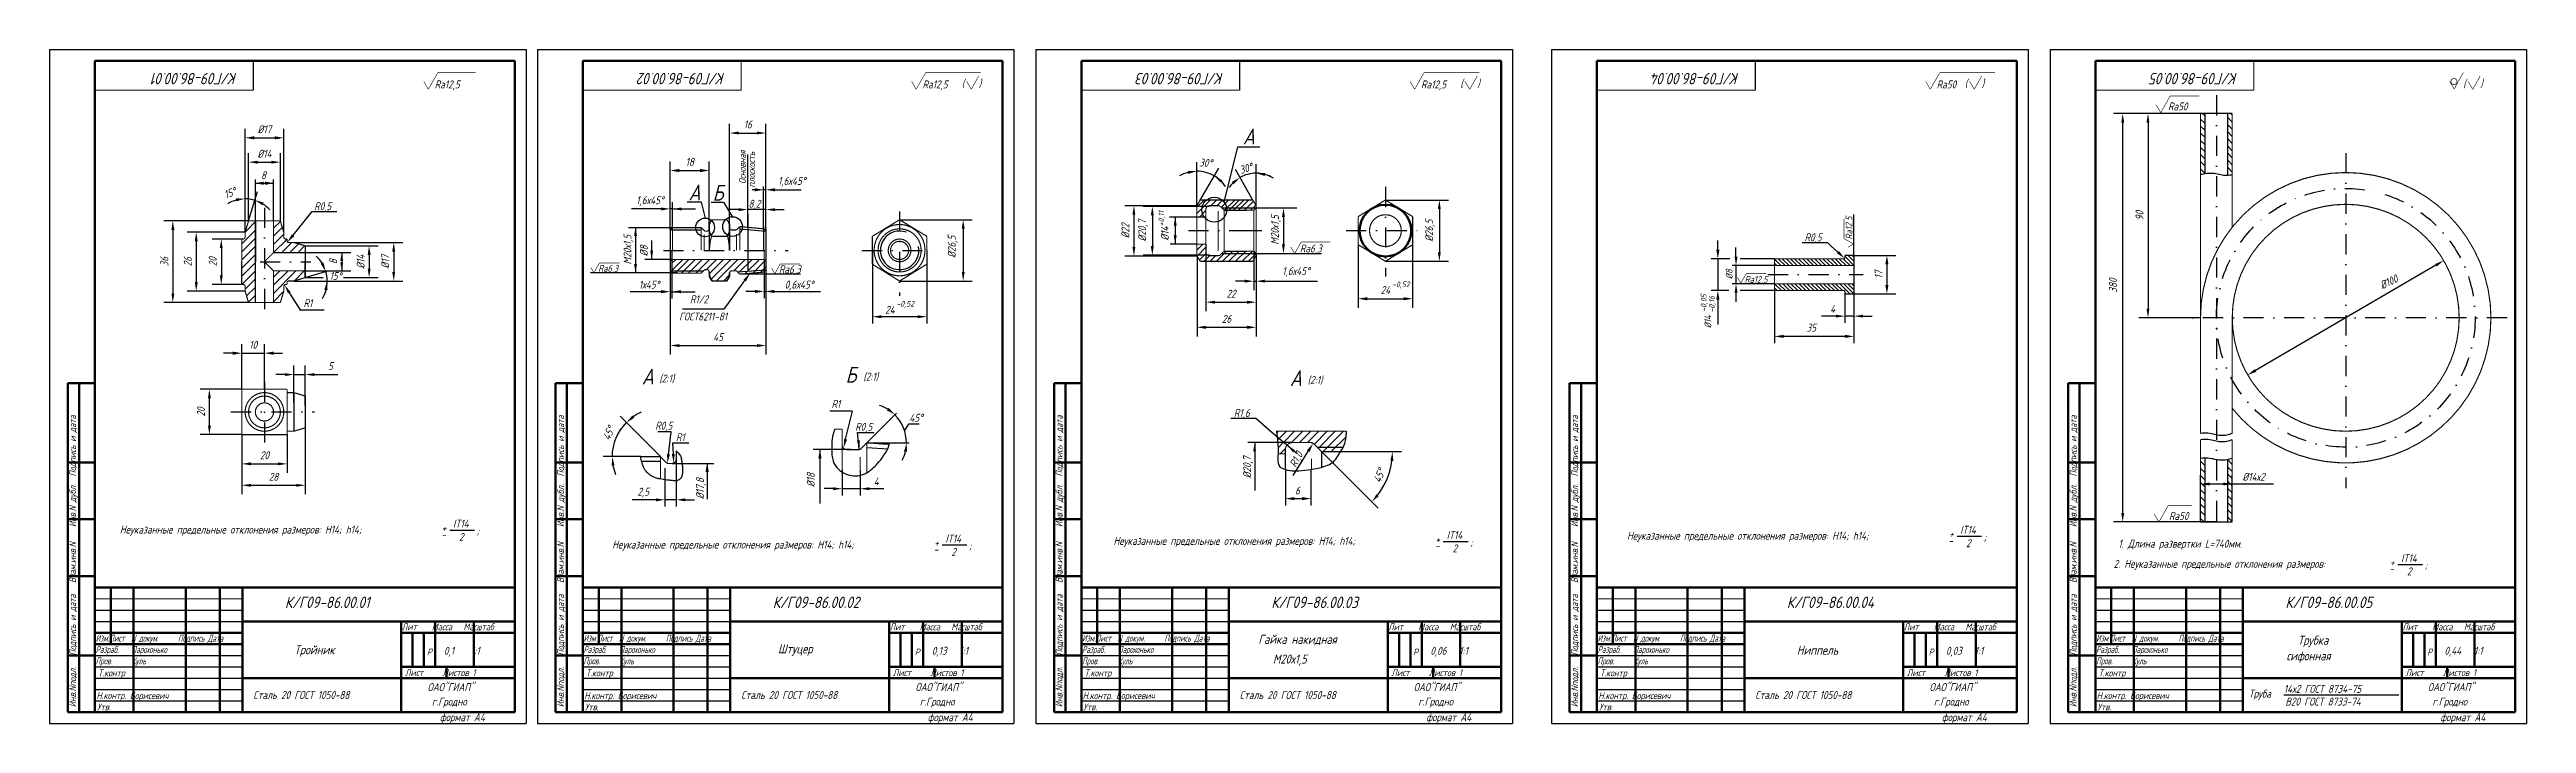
# Model space of a CAD drawing. Header units: inches. Extents: x 1065 to 7392, y 1020 to 3127.
# Drawn here: x 1679 to 2770, y 2290 to 2587 of the extents above; entities that cross this region are included whole.
import ezdxf
from ezdxf.enums import TextEntityAlignment as Align

# ---------------------------------------------------------------- set-up
doc = ezdxf.new("R2010")
doc.units = ezdxf.units.IN
doc.header["$LTSCALE"] = 0.7
doc.header["$MEASUREMENT"] = 0
doc.linetypes.add('DASHDOT', pattern=[25.4, 12.7, -6.35, 0, -6.35])
doc.styles.add('ROMANC', font='romanc', dxfattribs={"width": 0.8, "oblique": 15, "height": 3.5})
doc.styles.get("Standard").update_dxf_attribs({"font": 'romand.shx', "width": 0.8, "oblique": 15, "height": 3.5})
doc.dimstyles.get("Standard").update_dxf_attribs({"dimtxt": 3.5, "dimasz": 4, "dimexe": 4, "dimexo": 0, "dimgap": 2, "dimtad": 1, "dimdec": 0, "dimdsep": 46, "dimtxsty": 'Standard', "dimcen": 0.09, "dimadec": 0, "dimazin": 0, "dimtfac": 1, "dimtdec": 0, "dimtmove": 0, "dimatfit": 3, "dimfxl": 0, "dimtolj": 1, "dimtzin": 0, "dimlwd": 25, "dimlwe": 25, "dimarcsym": 0})

msp = doc.modelspace()

# ---------------------------------------------------------------- texts
at = {"style": 'ROMANC', "oblique": 15, "width": 0.8}
for s, p in [('(', (2080.6, 2570.2)), (')', (2088.1, 2570.3)), ('(', (2300.3, 2570.2)), (')', (2307.8, 2570.3)), ('(', (2522.6, 2570.2)), (')', (2530.1, 2570.3)), ('(', (2742.3, 2570.2)), (')', (2749.8, 2570.3))]:
    msp.add_text(s, height=3.5, dxfattribs=at).set_placement(p)
at = {"color": 0, "linetype": 'ByBlock', "style": 'ROMANC', "oblique": 15, "width": 0.8}
msp.add_text('8', height=3.5, dxfattribs=at).set_placement((1772.9, 2531.5), align=Align.MIDDLE_CENTER)
msp.add_text('%%C8', height=3.5, rotation=90, dxfattribs=at).set_placement((1940.5, 2498.2), align=Align.MIDDLE_CENTER)
at = {"lineweight": 35, "char_height": 5, "width": 116.219, "attachment_point": 1, "rotation": 180}
for s, insert in [('К/Г09-86.00.01 ', (1761.3, 2571.6)), ('К/Г09-86.00.02 ', (1976.3, 2571.6)), ('К/Г09-86.00.03 ', (2196, 2571.6)), ('К/Г09-86.00.04 ', (2423.2, 2571.6)), ('К/Г09-86.00.05 ', (2642.9, 2571.6))]:
    msp.add_mtext(s, dxfattribs=dict(at, insert=insert))
at = {"lineweight": 25}
for s, insert, char_height, width, attachment_point in [('Ra12,5', (1848.3, 2573.3), 3.5, 29.125, 1), ('Ra12,5', (2063.3, 2573.3), 3.5, 29.125, 1), ('Ra12,5', (2283, 2573.3), 3.5, 29.125, 1), ('Ra50', (2510.2, 2573.3), 3.5, 29.125, 1), ('Ra50', (2612.2, 2563.6), 3.5, 29.125, 1), ('R0,5', (1795.2, 2519.6), 3.5, 12.191, 1), ('8,2', (1986.6, 2520.7), 3.5, 23.068, 1), ('Ra6,3', (2229.6, 2501), 3.5, 29.125, 1), ('R0,5', (2452, 2505.9), 3.5, 34.797, 1), ('Ra6,3', (1920.4, 2492), 3, 13.689, 1), ('Ra6,3', (2000, 2491.8), 3.5, 29.125, 1), ('R1/2', (1960.8, 2478.6), 3.5, 32.719, 1), ('-0,52', (2270.2, 2484.7), 2.5, 14.27, 1), ('Ra12,5', (2425.6, 2487.1), 3, 25.389, 1), ('R1', (1790.5, 2476.9), 3.5, 14.863, 1), ('ГОСТ6211-81', (1956, 2471), 3.5, 33.489, 1), ('-0,52', (2051.8, 2476.1), 2.5, 14.27, 1), ('4', (2463.3, 2474.4), 3.5, 7.894, 1), ('35', (2452.9, 2466.1), 3.5, 8.987, 1), ('(2:1)', (1947.3, 2443.7), 3.5, 42.53, 1), ('(2:1)', (2037.2, 2444.5), 3.5, 42.53, 1), ('(2:1)', (2233, 2443), 3.5, 42.53, 1), ('R1', (2023.2, 2432.5), 3.5, 34.797, 1), ('R1,6', (2200.5, 2428.5), 3.5, 34.797, 1), ('R0,5', (1945.5, 2422.9), 3.5, 34.797, 1), ('R1', (1954.6, 2417.8), 3.5, 34.797, 1), ('R0,5', (2033.6, 2422.4), 3.5, 34.797, 1), ('2,5', (1937.7, 2393.8), 3.5, 34.797, 1), ('4', (2041.8, 2398.3), 3.5, 34.797, 1), ('6', (2227.5, 2394.3), 3.5, 13.684, 1), ('IT14', (1856.4, 2379.7), 3.5, 19.791, 1), ('Ra50', (2621.2, 2383.1), 3.5, 29.125, 3), (' Неуказанные предельные отклонения размеров: H14; h14; ', (1707.7, 2377.1), 3.5, 158.004, 1), ('-', (1851.2, 2374.9), 3.5, 6.655, 1), ('+', (1851.4, 2377.8), 3.5, 4.399, 1), ('2', (1859, 2373.8), 3.5, 17.145, 1), (';', (1866.8, 2376.5), 3.5, 9.023, 1), (' Неуказанные предельные отклонения размеров: H14; h14; ', (1924.7, 2370.5), 3.5, 158.004, 1), ('+', (2068.5, 2371.3), 3.5, 4.399, 1), ('IT14', (2073.4, 2373.1), 3.5, 19.791, 1), (' Неуказанные предельные отклонения размеров: H14; h14; ', (2145.6, 2372.1), 3.5, 158.004, 1), ('+', (2289.3, 2372.8), 3.5, 4.399, 1), ('IT14', (2294.3, 2374.7), 3.5, 19.791, 1), ('2', (2296.9, 2368.8), 3.5, 17.145, 1), (';', (2304.7, 2371.5), 3.5, 9.023, 1), (' Неуказанные предельные отклонения размеров: H14; h14; ', (2371.9, 2374.4), 3.5, 158.004, 1), ('-', (2515.4, 2372.2), 3.5, 6.655, 1), ('+', (2515.7, 2375.2), 3.5, 4.399, 1), ('IT14', (2520.6, 2377), 3.5, 19.791, 1), ('2', (2523.2, 2371.1), 3.5, 17.145, 1), (';', (2531, 2373.8), 3.5, 9.023, 1), ('1. Длина развертки L=740мм.', (2590.3, 2370.9), 3.5, 98.323, 1), ('-', (2068.2, 2368.4), 3.5, 6.655, 1), ('2', (2076, 2367.2), 3.5, 17.145, 1), (';', (2083.8, 2370), 3.5, 9.023, 1), ('-', (2289.1, 2369.9), 3.5, 6.655, 1), ('2. Неуказанные предельные отклонения размеров:  ', (2588.2, 2362), 3.5, 158.004, 1), ('-', (2709.7, 2359.8), 3.5, 6.655, 1), ('+', (2710, 2362.7), 3.5, 4.399, 1), ('IT14', (2714.9, 2364.5), 3.5, 19.791, 1), ('2', (2717.5, 2358.7), 3.5, 17.145, 1), (';', (2725.3, 2361.4), 3.5, 9.023, 1), ('{\\W0.6; Изм.Лист  N докум.      Подпись Дата\\P Разраб.    Парохонько\\P Пров.      Куль}', (1697.5, 2329), 3, 75.972, 1), ('{\\W0.7;Лит    Масса   Масштаб}', (1833.8, 2334), 3, 48.362, 1), ('{\\W0.6; Изм.Лист  N докум.      Подпись Дата\\P Разраб.    Парохонько\\P Пров.      Куль}', (1912.5, 2329), 3, 75.972, 1), ('{\\W0.7;Лит    Масса   Масштаб}', (2048.8, 2334), 3, 48.362, 1), ('{\\W0.6; Изм.Лист  N докум.      Подпись Дата\\P Разраб.    Парохонько\\P Пров.      Куль}', (2132.2, 2329), 3, 75.972, 1), ('{\\W0.7;Лит    Масса   Масштаб}', (2268.5, 2334), 3, 48.362, 1), ('{\\W0.6; Изм.Лист  N докум.      Подпись Дата\\P Разраб.    Парохонько\\P Пров.      Куль}', (2359.4, 2329), 3, 75.972, 1), ('{\\W0.7;Лит    Масса   Масштаб}', (2495.7, 2334), 3, 48.362, 1), ('{\\W0.6; Изм.Лист  N докум.      Подпись Дата\\P Разраб.    Парохонько\\P Пров.      Куль}', (2579.1, 2329), 3, 75.972, 1), ('{\\W0.7;Лит    Масса   Масштаб}', (2715.4, 2334), 3, 48.362, 1), ('Р', (1844.9, 2322.9), 3, 4.735, 1), ('0,1    1:1', (1852.4, 2323.7), 3.5, 30.6, 1), ('Р', (2059.9, 2322.9), 3, 4.735, 1), ('0,13   1:1', (2067.4, 2323.7), 3.5, 30.6, 1), ('Р', (2279.5, 2322.9), 3, 4.735, 1), ('0,06   1:1', (2287.1, 2323.7), 3.5, 30.6, 1), ('Р', (2506.7, 2322.9), 3, 4.735, 1), ('0,03   1:1', (2514.3, 2323.7), 3.5, 30.6, 1), ('Р', (2726.4, 2322.9), 3, 4.735, 1), ('0,44   1:1', (2734, 2323.7), 3.5, 30.6, 1), ('{\\W0.7; Н.контр. Борисевич}', (1697.6, 2303.7), 3, 40.546, 1), ('{\\W0.7;Т.контр}', (1700, 2313.7), 3, 65.765, 1), ('Сталь 20 ГОСТ 1050-88', (1768.4, 2304.2), 3.5, 67.379, 1), ('Лист     Листов 1', (1835.2, 2313.8), 3, 49.471, 1), ('{\\W0.7; Н.контр. Борисевич}', (1912.6, 2303.7), 3, 40.546, 1), ('{\\W0.7;Т.контр}', (1915, 2313.7), 3, 65.765, 1), ('Сталь 20 ГОСТ 1050-88', (1983.4, 2304.2), 3.5, 67.379, 1), ('Лист     Листов 1', (2050.2, 2313.8), 3, 49.471, 1), ('{\\W0.7; Н.контр. Борисевич}', (2132.2, 2303.7), 3, 40.546, 1), ('{\\W0.7;Т.контр}', (2134.7, 2313.7), 3, 65.765, 1), ('Сталь 20 ГОСТ 1050-88', (2203.1, 2304.2), 3.5, 67.379, 1), ('Лист     Листов 1', (2269.9, 2313.8), 3, 49.471, 1), ('{\\W0.7; Н.контр. Борисевич}', (2359.5, 2303.7), 3, 40.546, 1), ('{\\W0.7;Т.контр}', (2361.9, 2313.7), 3, 65.765, 1), ('Сталь 20 ГОСТ 1050-88', (2430.3, 2304.2), 3.5, 67.379, 1), ('Лист     Листов 1', (2497.1, 2313.8), 3, 49.471, 1), ('{\\W0.7; Н.контр. Борисевич}', (2579.1, 2303.7), 3, 40.546, 1), ('{\\W0.7;Т.контр}', (2581.6, 2313.7), 3, 65.765, 1), ('Труба', (2647.8, 2304.8), 3.5, 36.579, 1), ('14х2 ГОСТ 8734-75', (2663.2, 2306.9), 3.5, 73.157, 1), ('Лист     Листов 1', (2716.8, 2313.8), 3, 49.471, 1), ('{\\W0.7;Утв.     }', (1699.5, 2298.7), 3, 39.222, 1), ('г.Гродно', (1847.1, 2301.3), 3.5, 35.063, 1), ('формат А4', (1850.6, 2294.4), 3.5, 32.745, 1), ('{\\W0.7;Утв.     }', (1914.5, 2298.7), 3, 39.222, 1), ('г.Гродно', (2062.1, 2301.3), 3.5, 35.063, 1), ('формат А4', (2065.6, 2294.4), 3.5, 32.745, 1), ('{\\W0.7;Утв.     }', (2134.2, 2298.7), 3, 39.222, 1), ('г.Гродно', (2281.8, 2301.3), 3.5, 35.063, 1), ('формат А4', (2285.3, 2294.4), 3.5, 32.745, 1), ('{\\W0.7;Утв.     }', (2361.4, 2298.7), 3, 39.222, 1), ('г.Гродно', (2509, 2301.3), 3.5, 35.063, 1), ('формат А4', (2512.5, 2294.4), 3.5, 32.745, 1), ('{\\W0.7;Утв.     }', (2581.1, 2298.7), 3, 39.222, 1), ('В20 ГОСТ 8733-74', (2663.9, 2301.3), 3.5, 72.574, 1), ('г.Гродно', (2728.7, 2301.3), 3.5, 35.063, 1), ('формат А4', (2732.2, 2294.4), 3.5, 32.745, 1)]:
    msp.add_mtext(s, dxfattribs=dict(at, insert=insert, char_height=char_height, width=width, attachment_point=attachment_point))
at = {"lineweight": 35, "attachment_point": 1}
for s, insert, char_height, width in [('А', (2204.5, 2552.1), 7, 25.823), ('А', (1960.2, 2527.4), 7, 25.823), ('Б', (1970.8, 2527.3), 7, 25.823), ('А', (1939.6, 2446.3), 7, 25.823), ('Б', (2029.4, 2447.1), 7, 25.823), ('А', (2225.2, 2445.6), 7, 25.823), ('К/Г09-86.00.01', (1782.3, 2345.8), 5, 116.219), ('К/Г09-86.00.02', (1997.3, 2345.8), 5, 116.219), ('К/Г09-86.00.03', (2217, 2345.8), 5, 116.219), ('К/Г09-86.00.04', (2444.2, 2345.8), 5, 116.219), ('К/Г09-86.00.05', (2663.9, 2345.8), 5, 116.219), ('ОАО"ГИАП"', (1845.2, 2307.7), 3.5, 36.171), ('ОАО"ГИАП"', (2060.2, 2307.7), 3.5, 36.171), ('ОАО"ГИАП"', (2279.8, 2307.7), 3.5, 36.171), ('ОАО"ГИАП"', (2507.1, 2307.7), 3.5, 36.171), ('ОАО"ГИАП"', (2726.7, 2307.7), 3.5, 36.171)]:
    msp.add_mtext(s, dxfattribs=dict(at, insert=insert, char_height=char_height, width=width))
at = {"lineweight": 25}
for s, insert, char_height, width, attachment_point, rotation in [('Основная ', (1982.4, 2527.7), 3, 30.693, 1, 90), (' плоскость ', (1986.5, 2524.4), 3, 30.693, 1, 90), ('+0,11', (2167.3, 2509), 2.5, 14.27, 1, 90), ('Ra12,5', (2470.1, 2503.2), 3, 25.389, 1, 90), ('%%C8', (2417.3, 2485.7), 3, 25.389, 1, 90), ('-0,05', (2406.3, 2471.3), 2.5, 14.27, 1, 90), ('%%C100', (2712.3, 2487.8), 3.5, 21.807, 3, 25.642), ('%%C14', (2407.9, 2464.1), 3, 25.389, 1, 90), ('-0,16', (2409.9, 2471), 2.5, 14.27, 1, 90), ('{\\W0.7; Инв.Nподл.   Подпись и дата   Взам.инв.N    Инв.N дубл.  Подпись и дата}', (1687.3, 2295.4), 3, 144.289, 1, 90), ('{\\W0.7; Инв.Nподл.   Подпись и дата   Взам.инв.N    Инв.N дубл.  Подпись и дата}', (1902.3, 2295.4), 3, 144.289, 1, 90), ('{\\W0.7; Инв.Nподл.   Подпись и дата   Взам.инв.N    Инв.N дубл.  Подпись и дата}', (2122, 2295.4), 3, 144.289, 1, 90), ('%%C20,7', (2204.6, 2398), 3.5, 50.514, 1, 90), ('R1,0', (2224.8, 2404), 3.5, 15.675, 1, 62.6434), ('{\\W0.7; Инв.Nподл.   Подпись и дата   Взам.инв.N    Инв.N дубл.  Подпись и дата}', (2349.2, 2295.4), 3, 144.289, 1, 90), ('{\\W0.7; Инв.Nподл.   Подпись и дата   Взам.инв.N    Инв.N дубл.  Подпись и дата}', (2568.9, 2295.4), 3, 144.289, 1, 90), ('%%C17,8', (1963.5, 2388.8), 3.5, 50.514, 1, 90), ('%%C18', (2012.3, 2394.1), 3.5, 50.514, 1, 90)]:
    msp.add_mtext(s, dxfattribs=dict(at, insert=insert, char_height=char_height, width=width, attachment_point=attachment_point, rotation=rotation))
at = {"lineweight": 25, "char_height": 3.5, "attachment_point": 5}
for s, insert, rotation in [('\\A1;30°', (2188.1, 2537), 356.8759), ('\\A1;30°', (2205.8, 2534.5), 16.9602), ('\\A1;%%C20,7', (2160.5, 2507.1), 90), ('\\A1;М20х1,5', (2219, 2507.4), 90), ('\\A1;М20х1,5', (1933.7, 2498.7), 90), ('%%C14', (2170.1, 2505.8), 90), ('\\A1;8', (1803.6, 2493.4), 90), ('15°', (1804.6, 2487.1), 357.7549), ('%%C14', (1815.7, 2493.4), 90), ('380', (2587.9, 2482.9), 90), ('\\A1;45°', (2060.5, 2424.6), 1.2397)]:
    msp.add_mtext(s, dxfattribs=dict(at, insert=insert, rotation=rotation))
for s, insert in [('\\A1;1,6х45%%D', (1943.2, 2520.1)), ('\\A1;1,6х45%%D', (2005.7, 2528.6)), ('\\A1;1,6х45%%D', (2227.9, 2488.9)), ('1х45%%D', (1942.8, 2483.3)), ('0,6х45%%D', (2008.9, 2482.9)), ('\\A1;24', (2267.3, 2480.9)), ('\\A1;24', (2048.9, 2472.2)), ('\\A1;%%C14х2', (2649.9, 2398.6))]:
    msp.add_mtext(s, dxfattribs=dict(at, insert=insert))
at = {"char_height": 3.5, "attachment_point": 5, "rotation": 90}
for insert in [(2287, 2507.1), (2076.6, 2500)]:
    msp.add_mtext('\\A1;%%C26,5', dxfattribs=dict(at, insert=insert))
at = {"lineweight": 30, "char_height": 4, "width": 61.945, "attachment_point": 1}
for s, insert in [('Гайка накидная', (2211.3, 2329)), ('Трубка ', (2669.4, 2328.6)), ('Тройник', (1786.5, 2324.4)), ('Штуцер', (1999.6, 2324.8)), (' М20х1,5', (2215.6, 2320.3)), ('Ниппель', (2448.6, 2324.2)), ('сифонная', (2664.4, 2321.7))]:
    msp.add_mtext(s, dxfattribs=dict(at, insert=insert))

# ---------------------------------------------------------------- blocks, each defined once
blk = doc.blocks.new('*D204')
at = {"color": 0, "lineweight": 25}
for p, q in [((1763.3, 2503.4), (1750.3, 2503.4)), ((1754.3, 2499.4), (1754.3, 2487.4)), ((1763.3, 2483.4), (1750.3, 2483.4))]:
    blk.add_line(p, q, dxfattribs=at)
for points in [[(1753.6, 2499.4), (1754.9, 2499.4), (1754.3, 2503.4)], [(1753.6, 2487.4), (1754.9, 2487.4), (1754.3, 2483.4)]]:
    blk.add_solid(points, dxfattribs=at)
at = {"layer": 'DEFPOINTS', "color": 0, "lineweight": 25}
for p in [(1763.3, 2503.4), (1754.3, 2483.4), (1763.3, 2483.4)]:
    blk.add_point(p, dxfattribs=at)
at = {"color": 0, "insert": (1750.5, 2493.4), "char_height": 3.5, "attachment_point": 5, "rotation": 90}
blk.add_mtext('\\A1;20', dxfattribs=at)
blk = doc.blocks.new('*D205')
at = {"color": 0, "lineweight": 25}
blk.add_line((1766.3, 2511.4), (1770.2, 2524.4), dxfattribs=at)
for start, end in [(105.5877, 121.1753), (73.3008, 90), (42.1254, 57.7131)]:
    blk.add_arc((1764.8, 2506.4), 14.7, start, end, dxfattribs=at)
for points in [[(1760.7, 2521.3), (1760.9, 2520), (1764.8, 2521.2)], [(1772.4, 2518.3), (1772.9, 2519.5), (1769, 2520.6)]]:
    blk.add_solid(points, dxfattribs=at)
at = {"layer": 'DEFPOINTS', "color": 0, "lineweight": 25}
for p in [(1764.8, 2544), (1766.3, 2511.4), (1767.6, 2520.9), (1764.8, 2506.4), (1764.8, 2506.4)]:
    blk.add_point(p, dxfattribs=at)
at = {"color": 0, "insert": (1758.1, 2523.7), "char_height": 3.5, "attachment_point": 5, "rotation": 21.1435}
blk.add_mtext('\\A1;15%%D', dxfattribs=at)
blk = doc.blocks.new('*D206')
at = {"color": 0, "lineweight": 25}
for p, q in [((1764.8, 2506.4), (1739.2, 2506.4)), ((1743.2, 2502.4), (1743.2, 2484.4)), ((1764.8, 2480.4), (1739.2, 2480.4))]:
    blk.add_line(p, q, dxfattribs=at)
for points in [[(1742.6, 2502.4), (1743.9, 2502.4), (1743.2, 2506.4)], [(1742.6, 2484.4), (1743.9, 2484.4), (1743.2, 2480.4)]]:
    blk.add_solid(points, dxfattribs=at)
at = {"layer": 'DEFPOINTS', "color": 0, "lineweight": 25}
for p in [(1764.8, 2506.4), (1743.2, 2480.4), (1764.8, 2480.4)]:
    blk.add_point(p, dxfattribs=at)
at = {"color": 0, "lineweight": 25, "insert": (1739.5, 2493.4), "char_height": 3.5, "attachment_point": 5, "rotation": 90}
blk.add_mtext('\\A1;26', dxfattribs=at)
blk = doc.blocks.new('*D207')
at = {"color": 0, "lineweight": 25}
for p, q in [((1766.3, 2511.4), (1728.9, 2511.4)), ((1732.9, 2507.4), (1732.9, 2479.4)), ((1766.3, 2475.4), (1728.9, 2475.4))]:
    blk.add_line(p, q, dxfattribs=at)
for points in [[(1732.3, 2507.4), (1733.6, 2507.4), (1732.9, 2511.4)], [(1732.3, 2479.4), (1733.6, 2479.4), (1732.9, 2475.4)]]:
    blk.add_solid(points, dxfattribs=at)
at = {"layer": 'DEFPOINTS', "color": 0, "lineweight": 25}
for p in [(1766.3, 2511.4), (1732.9, 2475.4), (1766.3, 2475.4)]:
    blk.add_point(p, dxfattribs=at)
at = {"color": 0, "lineweight": 25, "insert": (1729.2, 2493.4), "char_height": 3.5, "attachment_point": 5, "rotation": 90}
blk.add_mtext('\\A1;36', dxfattribs=at)
blk = doc.blocks.new('*D208')
at = {"color": 0, "lineweight": 25}
for p, q in [((1786.3, 2501.9), (1834.3, 2501.9)), ((1830.3, 2497.9), (1830.3, 2488.9)), ((1786.3, 2484.9), (1834.3, 2484.9))]:
    blk.add_line(p, q, dxfattribs=at)
for points in [[(1829.6, 2497.9), (1830.9, 2497.9), (1830.3, 2501.9)], [(1829.6, 2488.9), (1830.9, 2488.9), (1830.3, 2484.9)]]:
    blk.add_solid(points, dxfattribs=at)
at = {"layer": 'DEFPOINTS', "color": 0, "lineweight": 25}
for p in [(1786.3, 2501.9), (1786.3, 2484.9), (1830.3, 2484.9)]:
    blk.add_point(p, dxfattribs=at)
at = {"color": 0, "lineweight": 25, "insert": (1826.5, 2493.4), "char_height": 3.5, "attachment_point": 5, "rotation": 90}
blk.add_mtext('\\A1;%%C17', dxfattribs=at)
blk = doc.blocks.new('*D209')
at = {"color": 0, "lineweight": 25}
for p, q in [((1766.3, 2511.4), (1766.3, 2541.3)), ((1770.3, 2537.3), (1776.3, 2537.3)), ((1780.3, 2511.2), (1780.3, 2541.3))]:
    blk.add_line(p, q, dxfattribs=at)
for points in [[(1770.3, 2537.9), (1770.3, 2536.6), (1766.3, 2537.3)], [(1776.3, 2537.9), (1776.3, 2536.6), (1780.3, 2537.3)]]:
    blk.add_solid(points, dxfattribs=at)
at = {"layer": 'DEFPOINTS', "color": 0, "lineweight": 25}
for p in [(1780.3, 2537.3), (1766.3, 2511.4), (1780.3, 2511.2)]:
    blk.add_point(p, dxfattribs=at)
at = {"color": 0, "lineweight": 25, "insert": (1773.3, 2541), "char_height": 3.5, "attachment_point": 5}
blk.add_mtext('\\A1;%%C14', dxfattribs=at)
blk = doc.blocks.new('*D210')
at = {"color": 0, "lineweight": 25}
for p, q in [((1764.8, 2506.4), (1764.8, 2552)), ((1768.8, 2548), (1777.8, 2548)), ((1781.8, 2506.4), (1781.8, 2552))]:
    blk.add_line(p, q, dxfattribs=at)
for points in [[(1768.8, 2548.7), (1768.8, 2547.3), (1764.8, 2548)], [(1777.8, 2548.7), (1777.8, 2547.3), (1781.8, 2548)]]:
    blk.add_solid(points, dxfattribs=at)
at = {"layer": 'DEFPOINTS', "color": 0, "lineweight": 25}
for p in [(1781.8, 2548), (1764.8, 2506.4), (1781.8, 2506.4)]:
    blk.add_point(p, dxfattribs=at)
at = {"color": 0, "lineweight": 25, "insert": (1773.3, 2551.8), "char_height": 3.5, "attachment_point": 5}
blk.add_mtext('\\A1;%%C17', dxfattribs=at)
blk = doc.blocks.new('*D211')
at = {"color": 0, "lineweight": 25}
for p, q in [((1786.3, 2431.5), (1786.3, 2447.7)), ((1791.3, 2430), (1791.3, 2447.7)), ((1782.3, 2443.7), (1778.3, 2443.7)), ((1786.3, 2443.7), (1791.3, 2443.7)), ((1795.3, 2443.7), (1805.6, 2443.7))]:
    blk.add_line(p, q, dxfattribs=at)
for points in [[(1782.3, 2444.3), (1782.3, 2443), (1786.3, 2443.7)], [(1795.3, 2444.3), (1795.3, 2443), (1791.3, 2443.7)]]:
    blk.add_solid(points, dxfattribs=at)
at = {"layer": 'DEFPOINTS', "color": 0, "lineweight": 25}
for p in [(1791.3, 2443.7), (1786.3, 2431.5), (1791.3, 2430)]:
    blk.add_point(p, dxfattribs=at)
at = {"color": 0, "lineweight": 25, "insert": (1802.4, 2447.4), "char_height": 3.5, "attachment_point": 5}
blk.add_mtext('\\A1;5', dxfattribs=at)
blk = doc.blocks.new('*D212')
at = {"color": 0, "lineweight": 25}
for p, q in [((1763.3, 2437.2), (1763.3, 2457.1)), ((1773.3, 2437.2), (1773.3, 2457.1)), ((1759.3, 2453.1), (1755.3, 2453.1)), ((1763.3, 2453.1), (1773.3, 2453.1)), ((1777.3, 2453.1), (1781.3, 2453.1))]:
    blk.add_line(p, q, dxfattribs=at)
for points in [[(1759.3, 2453.8), (1759.3, 2452.4), (1763.3, 2453.1)], [(1777.3, 2453.8), (1777.3, 2452.4), (1773.3, 2453.1)]]:
    blk.add_solid(points, dxfattribs=at)
at = {"layer": 'DEFPOINTS', "color": 0, "lineweight": 25}
for p in [(1773.3, 2453.1), (1763.3, 2437.2), (1773.3, 2437.2)]:
    blk.add_point(p, dxfattribs=at)
at = {"color": 0, "lineweight": 25, "insert": (1768.3, 2456.8), "char_height": 3.5, "attachment_point": 5}
blk.add_mtext('\\A1;10', dxfattribs=at)
blk = doc.blocks.new('*D213')
at = {"color": 0, "lineweight": 25}
for p, q in [((1763.3, 2437.2), (1745, 2437.2)), ((1749, 2433.2), (1749, 2421.2)), ((1763.3, 2417.2), (1745, 2417.2))]:
    blk.add_line(p, q, dxfattribs=at)
for points in [[(1748.4, 2433.2), (1749.7, 2433.2), (1749, 2437.2)], [(1748.4, 2421.2), (1749.7, 2421.2), (1749, 2417.2)]]:
    blk.add_solid(points, dxfattribs=at)
at = {"layer": 'DEFPOINTS', "color": 0, "lineweight": 25}
for p in [(1763.3, 2437.2), (1749, 2417.2), (1763.3, 2417.2)]:
    blk.add_point(p, dxfattribs=at)
at = {"color": 0, "lineweight": 25, "insert": (1745.3, 2427.2), "char_height": 3.5, "attachment_point": 5, "rotation": 90}
blk.add_mtext('\\A1;20', dxfattribs=at)
blk = doc.blocks.new('*D214')
at = {"color": 0, "lineweight": 25}
for p, q in [((1763.3, 2417.2), (1763.3, 2400.3)), ((1783.3, 2417.2), (1783.3, 2400.3)), ((1767.3, 2404.3), (1779.3, 2404.3))]:
    blk.add_line(p, q, dxfattribs=at)
for points in [[(1767.3, 2405), (1767.3, 2403.7), (1763.3, 2404.3)], [(1779.3, 2405), (1779.3, 2403.7), (1783.3, 2404.3)]]:
    blk.add_solid(points, dxfattribs=at)
at = {"layer": 'DEFPOINTS', "color": 0, "lineweight": 25}
for p in [(1763.3, 2417.2), (1783.3, 2417.2), (1783.3, 2404.3)]:
    blk.add_point(p, dxfattribs=at)
at = {"color": 0, "lineweight": 25, "insert": (1773.3, 2408.1), "char_height": 3.5, "attachment_point": 5}
blk.add_mtext('\\A1;20', dxfattribs=at)
blk = doc.blocks.new('*D215')
at = {"color": 0, "lineweight": 25}
for p, q in [((1763.3, 2417.2), (1763.3, 2390.9)), ((1791.3, 2420.2), (1791.3, 2390.9)), ((1767.3, 2394.9), (1787.3, 2394.9))]:
    blk.add_line(p, q, dxfattribs=at)
for points in [[(1767.3, 2395.5), (1767.3, 2394.2), (1763.3, 2394.9)], [(1787.3, 2395.5), (1787.3, 2394.2), (1791.3, 2394.9)]]:
    blk.add_solid(points, dxfattribs=at)
at = {"layer": 'DEFPOINTS', "color": 0, "lineweight": 25}
for p in [(1763.3, 2417.2), (1791.3, 2420.2), (1791.3, 2394.9)]:
    blk.add_point(p, dxfattribs=at)
at = {"color": 0, "lineweight": 25, "insert": (1777.3, 2398.6), "char_height": 3.5, "attachment_point": 5}
blk.add_mtext('\\A1;28', dxfattribs=at)
blk = doc.blocks.new('*D216')
at = {"color": 0, "lineweight": 25}
for p, q in [((1947.8, 2407.5), (1930, 2425.4)), ((1939.1, 2407.5), (1922.6, 2407.5))]:
    blk.add_line(p, q, dxfattribs=at)
for start, end in [(113.4062, 124.2031), (135, 180), (190.7969, 201.5938)]:
    blk.add_arc((1947.8, 2407.5), 21.3, start, end, dxfattribs=at)
for points in [[(1936.3, 2424.6), (1935.4, 2425.6), (1932.8, 2422.5)], [(1926.3, 2403.5), (1927.6, 2403.6), (1926.6, 2407.5)]]:
    blk.add_solid(points, dxfattribs=at)
at = {"layer": 'DEFPOINTS', "color": 0, "lineweight": 25}
for p in [(1927.3, 2413), (1939.1, 2407.5), (1947.8, 2407.5), (1947.8, 2407.5), (1950.5, 2404.8)]:
    blk.add_point(p, dxfattribs=at)
at = {"color": 0, "insert": (1925, 2417.8), "char_height": 3.5, "attachment_point": 5, "rotation": 65.7474}
blk.add_mtext('\\A1;45%%D', dxfattribs=at)
blk = doc.blocks.new('*D217')
at = {"color": 0, "lineweight": 25}
for p, q in [((1952.1, 2507.4), (1952.1, 2537.6)), ((1956.1, 2533.6), (1965.3, 2533.6)), ((1969.3, 2507.6), (1969.3, 2537.6))]:
    blk.add_line(p, q, dxfattribs=at)
for points in [[(1956.1, 2534.3), (1956.1, 2532.9), (1952.1, 2533.6)], [(1965.3, 2534.3), (1965.3, 2532.9), (1969.3, 2533.6)]]:
    blk.add_solid(points, dxfattribs=at)
at = {"layer": 'DEFPOINTS', "color": 0, "lineweight": 25}
for p in [(1969.3, 2533.6), (1952.1, 2507.4), (1969.3, 2507.6)]:
    blk.add_point(p, dxfattribs=at)
at = {"color": 0, "lineweight": 25, "insert": (1960.7, 2537.4), "char_height": 3.5, "attachment_point": 5}
blk.add_mtext('\\A1;18', dxfattribs=at)
blk = doc.blocks.new('*D218')
at = {"color": 0, "lineweight": 25}
for p, q in [((1978.3, 2507.6), (1978.3, 2554.1)), ((1982.3, 2550.1), (1990.3, 2550.1)), ((1994.3, 2506.8), (1994.3, 2554.1))]:
    blk.add_line(p, q, dxfattribs=at)
for points in [[(1982.3, 2550.8), (1982.3, 2549.5), (1978.3, 2550.1)], [(1990.3, 2550.8), (1990.3, 2549.5), (1994.3, 2550.1)]]:
    blk.add_solid(points, dxfattribs=at)
at = {"layer": 'DEFPOINTS', "color": 0, "lineweight": 25}
for p in [(1994.3, 2550.1), (1978.3, 2507.6), (1994.3, 2506.8)]:
    blk.add_point(p, dxfattribs=at)
at = {"color": 0, "lineweight": 25, "insert": (1986.3, 2553.9), "char_height": 3.5, "attachment_point": 5}
blk.add_mtext('\\A1;16', dxfattribs=at)
blk = doc.blocks.new('*D219')
at = {"color": 0, "lineweight": 25}
for p, q in [((1952.1, 2489.5), (1952.1, 2452.5)), ((1994.3, 2489.9), (1994.3, 2452.5)), ((1956.1, 2456.5), (1990.3, 2456.5))]:
    blk.add_line(p, q, dxfattribs=at)
for points in [[(1956.1, 2457.1), (1956.1, 2455.8), (1952.1, 2456.5)], [(1990.3, 2457.1), (1990.3, 2455.8), (1994.3, 2456.5)]]:
    blk.add_solid(points, dxfattribs=at)
at = {"layer": 'DEFPOINTS', "color": 0, "lineweight": 25}
for p in [(1952.1, 2489.5), (1994.3, 2489.9), (1994.3, 2456.5)]:
    blk.add_point(p, dxfattribs=at)
at = {"color": 0, "lineweight": 25, "insert": (1973.2, 2460.2), "char_height": 3.5, "attachment_point": 5}
blk.add_mtext('\\A1;45', dxfattribs=at)
blk = doc.blocks.new('*D200')
at = {"color": 0, "lineweight": 25}
for p, q in [((2239.2, 2409.7), (2264.1, 2384.8)), ((2247.6, 2409.7), (2274.4, 2409.7))]:
    blk.add_line(p, q, dxfattribs=at)
blk.add_arc((2239.2, 2409.7), 31.2, 322.3469, 352.6531, dxfattribs=at)
for points in [[(2269.5, 2405.7), (2270.8, 2405.6), (2270.4, 2409.7)], [(2264.4, 2390.1), (2263.4, 2391), (2261.3, 2387.6)]]:
    blk.add_solid(points, dxfattribs=at)
at = {"layer": 'DEFPOINTS', "color": 0, "lineweight": 25}
for p in [(2235.8, 2413.1), (2239.2, 2409.7), (2239.2, 2409.7), (2247.6, 2409.7), (2266.2, 2394.1)]:
    blk.add_point(p, dxfattribs=at)
at = {"color": 0, "lineweight": 25, "insert": (2264.6, 2399.1), "char_height": 3.5, "attachment_point": 5, "rotation": 67.5}
blk.add_mtext('\\A1;45°', dxfattribs=at)
blk = doc.blocks.new('*D201')
at = {"color": 0, "lineweight": 25}
for p, q in [((2188.2, 2501.1), (2188.2, 2471.6)), ((2210.3, 2497), (2210.3, 2471.6)), ((2192.2, 2475.6), (2206.3, 2475.6))]:
    blk.add_line(p, q, dxfattribs=at)
for points in [[(2192.2, 2476.2), (2192.2, 2474.9), (2188.2, 2475.6)], [(2206.3, 2476.2), (2206.3, 2474.9), (2210.3, 2475.6)]]:
    blk.add_solid(points, dxfattribs=at)
at = {"layer": 'DEFPOINTS', "color": 0, "lineweight": 25}
for p in [(2188.2, 2501.1), (2210.3, 2497), (2210.3, 2475.6)]:
    blk.add_point(p, dxfattribs=at)
at = {"color": 0, "lineweight": 25, "insert": (2199.3, 2479.3), "char_height": 3.5, "attachment_point": 5}
blk.add_mtext('\\A1;22', dxfattribs=at)
blk = doc.blocks.new('*D202')
at = {"color": 0, "lineweight": 25}
for p, q in [((2184.3, 2495.9), (2184.3, 2460.5)), ((2210.3, 2496.1), (2210.3, 2460.5)), ((2188.3, 2464.5), (2206.3, 2464.5))]:
    blk.add_line(p, q, dxfattribs=at)
for points in [[(2188.3, 2465.2), (2188.3, 2463.8), (2184.3, 2464.5)], [(2206.3, 2465.2), (2206.3, 2463.8), (2210.3, 2464.5)]]:
    blk.add_solid(points, dxfattribs=at)
at = {"layer": 'DEFPOINTS', "color": 0, "lineweight": 25}
for p in [(2184.3, 2495.9), (2210.3, 2496.1), (2210.3, 2464.5)]:
    blk.add_point(p, dxfattribs=at)
at = {"color": 0, "lineweight": 25, "insert": (2197.3, 2468.2), "char_height": 3.5, "attachment_point": 5}
blk.add_mtext('\\A1;26', dxfattribs=at)
blk = doc.blocks.new('*D203')
at = {"color": 0, "lineweight": 25}
for p, q in [((2184.2, 2518.1), (2152.5, 2518.1)), ((2156.5, 2514.1), (2156.5, 2499.9)), ((2184.3, 2495.9), (2152.5, 2495.9))]:
    blk.add_line(p, q, dxfattribs=at)
for points in [[(2155.8, 2514.1), (2157.1, 2514.1), (2156.5, 2518.1)], [(2155.8, 2499.9), (2157.1, 2499.9), (2156.5, 2495.9)]]:
    blk.add_solid(points, dxfattribs=at)
at = {"layer": 'DEFPOINTS', "color": 0, "lineweight": 25}
for p in [(2184.2, 2518.1), (2156.5, 2495.9), (2184.3, 2495.9)]:
    blk.add_point(p, dxfattribs=at)
at = {"color": 0, "lineweight": 25, "insert": (2152.7, 2507), "char_height": 3.5, "attachment_point": 5, "rotation": 90}
blk.add_mtext('\\A1;%%C22', dxfattribs=at)
blk = doc.blocks.new('*D220')
at = {"color": 0, "lineweight": 25}
for p, q in [((2473, 2496.2), (2492.3, 2496.2)), ((2488.3, 2492.2), (2488.3, 2483.2)), ((2473.8, 2479.2), (2492.3, 2479.2))]:
    blk.add_line(p, q, dxfattribs=at)
for points in [[(2487.6, 2492.2), (2489, 2492.2), (2488.3, 2496.2)], [(2487.6, 2483.2), (2489, 2483.2), (2488.3, 2479.2)]]:
    blk.add_solid(points, dxfattribs=at)
at = {"layer": 'DEFPOINTS', "color": 0, "lineweight": 25}
for p in [(2473, 2496.2), (2473.8, 2479.2), (2488.3, 2479.2)]:
    blk.add_point(p, dxfattribs=at)
at = {"color": 0, "lineweight": 25, "insert": (2484.6, 2487.7), "char_height": 3.5, "attachment_point": 5, "rotation": 90}
blk.add_mtext('\\A1;17', dxfattribs=at)
blk = doc.blocks.new('*X74')
at = {"color": 0}
for p, q in [((599.4, 718.9), (601.4, 720.9)), ((611.4, 721.4), (611.6, 721.6)), ((599.4, 715.7), (601.4, 717.7)), ((599.4, 712.6), (601.4, 714.6)), ((599.4, 709.4), (601.4, 711.4)), ((611.4, 718.3), (613.4, 720.3)), ((611.4, 715.1), (613.4, 717.1)), ((611.4, 712), (613.4, 714)), ((611.4, 708.9), (613.4, 710.9)), ((599.4, 706.3), (601.4, 708.3)), ((599.4, 703.1), (601.4, 705.1)), ((599.4, 700), (601.4, 702)), ((599.4, 696.9), (601.4, 698.9)), ((611.4, 705.7), (613.4, 707.7)), ((611.4, 702.6), (613.4, 704.6)), ((611.4, 699.4), (613.4, 701.4)), ((599.4, 693.7), (601.4, 695.7)), ((611.4, 696.3), (613.4, 698.3)), ((611.8, 693.5), (613.4, 695.1))]:
    blk.add_line(p, q, dxfattribs=at)
blk = doc.blocks.new('*X73')
at = {"color": 0}
for p, q in [((599.4, 872.9), (600.1, 873.5)), ((611.4, 872.3), (612.6, 873.5)), ((599.4, 869.7), (601.4, 871.7)), ((599.4, 866.6), (601.4, 868.6)), ((599.4, 863.4), (601.4, 865.4)), ((611.4, 869.1), (613.4, 871.1)), ((611.4, 866), (613.4, 868)), ((611.4, 862.9), (613.4, 864.9)), ((599.4, 860.3), (601.4, 862.3)), ((599.4, 857.1), (601.4, 859.1)), ((599.4, 854), (601.4, 856)), ((599.4, 850.9), (601.4, 852.9)), ((611.4, 859.7), (613.4, 861.7)), ((611.4, 856.6), (613.4, 858.6)), ((611.4, 853.4), (613.4, 855.4)), ((611.4, 850.3), (613.4, 852.3)), ((599.4, 847.7), (601.4, 849.7)), ((601.1, 846.2), (601.4, 846.6)), ((611.4, 847.1), (613.4, 849.1))]:
    blk.add_line(p, q, dxfattribs=at)
blk = doc.blocks.new('*D254')
at = {"color": 0, "lineweight": 25}
for p, q in [((2626.5, 2558.7), (2599.4, 2558.7)), ((2603.4, 2554.7), (2603.4, 2472.7)), ((2626.5, 2468.7), (2599.4, 2468.7))]:
    blk.add_line(p, q, dxfattribs=at)
for points in [[(2602.7, 2554.7), (2604, 2554.7), (2603.4, 2558.7)], [(2602.7, 2472.7), (2604, 2472.7), (2603.4, 2468.7)]]:
    blk.add_solid(points, dxfattribs=at)
at = {"layer": 'DEFPOINTS', "color": 0, "lineweight": 25}
for p in [(2626.5, 2558.7), (2603.4, 2468.7), (2626.5, 2468.7)]:
    blk.add_point(p, dxfattribs=at)
at = {"color": 0, "lineweight": 25, "insert": (2599.6, 2513.7), "char_height": 3.5, "attachment_point": 5, "rotation": 90}
blk.add_mtext('\\A1;90', dxfattribs=at)

# ---------------------------------------------------------------- dimensions: what is measured, and where the dimension line sits
at = {"lineweight": 25}
for base, p1, p2, picture, middle in [((1994.3, 2550.1), (1978.3, 2507.6), (1994.3, 2506.8), '*D218', (1986.3, 2553.9)), ((2210.3, 2475.6), (2188.2, 2501.1), (2210.3, 2497), '*D201', (2199.3, 2479.3)), ((2210.3, 2464.5), (2184.3, 2495.9), (2210.3, 2496.1), '*D202', (2197.3, 2468.2)), ((1773.3, 2453.1), (1763.3, 2437.2), (1773.3, 2437.2), '*D212', (1768.3, 2456.8)), ((1791.3, 2443.7), (1786.3, 2431.5), (1791.3, 2430), '*D211', (1802.4, 2447.4)), ((1791.3, 2394.9), (1763.3, 2417.2), (1791.3, 2420.2), '*D215', (1777.3, 2398.6)), ((1783.3, 2404.3), (1763.3, 2417.2), (1783.3, 2417.2), '*D214', (1773.3, 2408.1))]:
    dim = msp.add_linear_dim(base=base, p1=p1, p2=p2, dimstyle='Standard', dxfattribs=at)
    dim.commit()
    dim.dimension.update_dxf_attribs({"geometry": picture, "text_midpoint": middle})
for base, p1, p2, picture, middle in [((2603.4, 2468.7), (2626.5, 2558.7), (2626.5, 2468.7), '*D254', (2599.6, 2513.7)), ((1732.9, 2475.4), (1766.3, 2511.4), (1766.3, 2475.4), '*D207', (1729.2, 2493.4)), ((1743.2, 2480.4), (1764.8, 2506.4), (1764.8, 2480.4), '*D206', (1739.5, 2493.4)), ((2488.3, 2479.2), (2473, 2496.2), (2473.8, 2479.2), '*D220', (2484.6, 2487.7)), ((1749, 2417.2), (1763.3, 2437.2), (1763.3, 2417.2), '*D213', (1745.3, 2427.2))]:
    dim = msp.add_linear_dim(base=base, p1=p1, p2=p2, angle=90, dimstyle='Standard', dxfattribs=at)
    dim.commit()
    dim.dimension.update_dxf_attribs({"geometry": picture, "text_midpoint": middle})
for base, line1, line2, text, picture, middle in [((1767.6, 2520.9), ((1764.8, 2506.4), (1764.8, 2544)), ((1766.3, 2511.4), (1764.8, 2506.4)), '15%%D', '*D205', (1759.4, 2520.2)), ((1927.3, 2413), ((1950.5, 2404.8), (1947.8, 2407.5)), ((1939.1, 2407.5), (1947.8, 2407.5)), '45%%D', '*D216', (1928.4, 2416.2))]:
    dim = msp.add_angular_dim_2l(base=base, line1=line1, line2=line2, text=text, dimstyle='Standard')
    dim.commit()
    dim.dimension.update_dxf_attribs({"geometry": picture, "text_midpoint": middle, "dimtype": 162})
for base, p1, p2, text, picture, middle in [((1781.8, 2548), (1764.8, 2506.4), (1781.8, 2506.4), '%%C17', '*D210', (1773.3, 2551.8)), ((1780.3, 2537.3), (1766.3, 2511.4), (1780.3, 2511.2), '%%C14', '*D209', (1773.3, 2541)), ((1969.3, 2533.6), (1952.1, 2507.4), (1969.3, 2507.6), '18', '*D217', (1960.7, 2537.4)), ((1994.3, 2456.5), (1952.1, 2489.5), (1994.3, 2489.9), '45', '*D219', (1973.2, 2460.2))]:
    dim = msp.add_linear_dim(base=base, p1=p1, p2=p2, text=text, dimstyle='Standard', dxfattribs=at)
    dim.commit()
    dim.dimension.update_dxf_attribs({"geometry": picture, "text_midpoint": middle})
for base, p1, p2, text, picture, middle in [((2156.5, 2495.9), (2184.2, 2518.1), (2184.3, 2495.9), '%%C22', '*D203', (2152.7, 2507)), ((1830.3, 2484.9), (1786.3, 2501.9), (1786.3, 2484.9), '%%C<>', '*D208', (1826.5, 2493.4))]:
    dim = msp.add_linear_dim(base=base, p1=p1, p2=p2, angle=90, text=text, dimstyle='Standard', dxfattribs=at)
    dim.commit()
    dim.dimension.update_dxf_attribs({"geometry": picture, "text_midpoint": middle})
dim = msp.add_linear_dim(base=(1754.3, 2483.4), p1=(1763.3, 2503.4), p2=(1763.3, 2483.4), angle=90, text='20', dimstyle='Standard')
dim.commit()
dim.dimension.update_dxf_attribs({"geometry": '*D204', "text_midpoint": (1750.5, 2493.4)})
dim = msp.add_angular_dim_2l(base=(2266.2, 2394.1), line1=((2239.2, 2409.7), (2247.6, 2409.7)), line2=((2235.8, 2413.1), (2239.2, 2409.7)), dimstyle='Standard', dxfattribs=at)
dim.commit()
dim.dimension.update_dxf_attribs({"geometry": '*D200', "text_midpoint": (2264.6, 2399.1)})

# ---------------------------------------------------------------- linework, layer by layer
for p, q in [((1678.6, 2586.9), (1678.6, 2289.9)), ((1678.6, 2586.9), (1888.6, 2586.9)), ((1888.6, 2586.9), (1888.6, 2289.9)), ((1893.6, 2586.9), (1893.6, 2289.9)), ((1893.6, 2586.9), (2103.6, 2586.9)), ((2103.6, 2586.9), (2103.6, 2289.9)), ((2113.3, 2586.9), (2113.3, 2289.9)), ((2113.3, 2586.9), (2323.3, 2586.9)), ((2323.3, 2586.9), (2323.3, 2289.9)), ((2340.5, 2586.9), (2340.5, 2289.9)), ((2340.5, 2586.9), (2550.5, 2586.9)), ((2550.5, 2586.9), (2550.5, 2289.9)), ((2560.2, 2586.9), (2560.2, 2289.9)), ((2560.2, 2586.9), (2770.2, 2586.9)), ((2770.2, 2586.9), (2770.2, 2289.9)), ((2640.5, 2558.7), (2626.5, 2558.7)), ((2196.2, 2519.7), (2202.3, 2544.1)), ((2202.3, 2544.1), (2211.9, 2544.1)), ((1769.3, 2511.4), (1769.3, 2493.4)), ((1794.5, 2515.5), (1805.2, 2515.5)), ((1965.9, 2519.6), (1959.6, 2519.6)), ((1967.7, 2512.6), (1965.9, 2519.6)), ((1970.2, 2519.6), (1975.5, 2519.6)), ((1975.6, 2519.6), (1979.5, 2513.1)), ((1986.3, 2514.3), (1986.3, 2489.9)), ((2195.2, 2517.1), (2198.2, 2517.1)), ((2195.2, 2517.1), (2206.2, 2517.1)), ((2196.2, 2516.1), (2206.2, 2516.1)), ((2206.2, 2517.1), (2210.3, 2517.1)), ((2473.8, 2496.2), (2473.8, 2514.2)), ((1791.3, 2500.4), (1791.3, 2493.4)), ((1952.1, 2507.5), (1952.1, 2489.5)), ((1952.1, 2507.5), (1952.1, 2489.5)), ((1952.1, 2507.4), (1957.9, 2507.4)), ((1952.1, 2507.4), (1965.8, 2507.4)), ((1966.8, 2507.4), (1966.8, 2507.4)), ((1969.3, 2510), (1969.3, 2498.4)), ((1978.3, 2498.4), (1978.3, 2510)), ((1982.7, 2507.9), (1994.3, 2506.8)), ((1994.3, 2507.9), (1994.3, 2488.9)), ((2462.3, 2501.7), (2450.9, 2501.7)), ((1763.3, 2483.4), (1763.3, 2493.4)), ((1791.3, 2486.4), (1791.3, 2493.4)), ((1952.1, 2489.4), (1957.9, 2489.4)), ((1952.9, 2489.4), (1966.8, 2489.4)), ((1969.3, 2488.7), (1969.3, 2488.9)), ((1981.9, 2488.9), (1994.2, 2489.9)), ((2195.2, 2497.1), (2198.2, 2497.1)), ((2195.2, 2497.1), (2203.8, 2497.1)), ((2195.2, 2497.1), (2206.2, 2497.1)), ((2196.2, 2498.1), (2206.2, 2498.1)), ((2206.2, 2497.1), (2209.9, 2497.1)), ((2469.8, 2496.2), (2469.8, 2495.2)), ((1984.9, 2485.1), (1975.7, 2472.5)), ((1978.3, 2486.8), (1978.3, 2488.7)), ((1983.3, 2488), (2009.5, 2488)), ((2469.8, 2480.2), (2469.8, 2479.2)), ((1788.8, 2472.2), (1799.6, 2472.2)), ((1975.7, 2472.5), (1957.6, 2472.5)), ((2032.4, 2427.5), (2022.5, 2427.5)), ((2029.4, 2415.2), (2032.4, 2427.5)), ((2199.2, 2424.5), (2210, 2424.5)), ((1952.5, 2418.4), (1946.7, 2418.4)), ((1951.4, 2408.5), (1952.5, 2418.4)), ((1953.5, 2408.7), (1953.2, 2413.6)), ((1953.2, 2413.6), (1960.3, 2413.6)), ((2035.4, 2411), (2034.6, 2418.2)), ((2034.6, 2418.2), (2041.8, 2418.2)), ((1939.6, 2405.5), (1947.8, 2405.5)), ((1949.8, 2405.5), (1949.8, 2405.4)), ((2038.7, 2411.6), (2048, 2411)), ((2237.2, 2411.7), (2248.7, 2411.7)), ((2237.2, 2411.7), (2248.7, 2411.7)), ((2239.2, 2409.7), (2247.6, 2409.7)), ((1678.6, 2289.9), (1888.6, 2289.9)), ((1893.6, 2289.9), (2103.6, 2289.9)), ((2113.3, 2289.9), (2323.3, 2289.9)), ((2340.5, 2289.9), (2550.5, 2289.9)), ((2560.2, 2289.9), (2770.2, 2289.9))]:
    msp.add_line(p, q)
at = {"lineweight": 50}
for p, q in [((1698.6, 2581.9), (1698.6, 2294.9)), ((1698.6, 2581.9), (1883.6, 2581.9)), ((1883.6, 2581.9), (1883.6, 2294.9)), ((1913.6, 2581.9), (1913.6, 2294.9)), ((1913.6, 2581.9), (2098.6, 2581.9)), ((2098.6, 2581.9), (2098.6, 2294.9)), ((2133.3, 2581.9), (2133.3, 2294.9)), ((2133.3, 2581.9), (2318.3, 2581.9)), ((2318.3, 2581.9), (2318.3, 2294.9)), ((2360.5, 2581.9), (2360.5, 2294.9)), ((2360.5, 2581.9), (2545.5, 2581.9)), ((2545.5, 2581.9), (2545.5, 2294.9)), ((2580.2, 2581.9), (2580.2, 2294.9)), ((2580.2, 2581.9), (2765.2, 2581.9)), ((2765.2, 2581.9), (2765.2, 2294.9)), ((1686.6, 2439.9), (1686.6, 2294.9)), ((1686.6, 2439.9), (1698.6, 2439.9)), ((1691.6, 2439.9), (1691.6, 2294.9)), ((1901.6, 2439.9), (1901.6, 2294.9)), ((1901.6, 2439.9), (1913.6, 2439.9)), ((1906.6, 2439.9), (1906.6, 2294.9)), ((2121.3, 2439.9), (2121.3, 2294.9)), ((2121.3, 2439.9), (2133.3, 2439.9)), ((2126.3, 2439.9), (2126.3, 2294.9)), ((2348.5, 2439.9), (2348.5, 2294.9)), ((2348.5, 2439.9), (2360.5, 2439.9)), ((2353.5, 2439.9), (2353.5, 2294.9)), ((2568.2, 2439.9), (2568.2, 2294.9)), ((2568.2, 2439.9), (2580.2, 2439.9)), ((2573.2, 2439.9), (2573.2, 2294.9)), ((1686.6, 2404.9), (1698.6, 2404.9)), ((1901.6, 2404.9), (1913.6, 2404.9)), ((2121.3, 2404.9), (2133.3, 2404.9)), ((2348.5, 2404.9), (2360.5, 2404.9)), ((2568.2, 2404.9), (2580.2, 2404.9)), ((1686.6, 2379.9), (1698.6, 2379.9)), ((1901.6, 2379.9), (1913.6, 2379.9)), ((2121.3, 2379.9), (2133.3, 2379.9)), ((2348.5, 2379.9), (2360.5, 2379.9)), ((2568.2, 2379.9), (2580.2, 2379.9)), ((1686.6, 2354.9), (1698.6, 2354.9)), ((1698.6, 2349.9), (1883.6, 2349.9)), ((1705.6, 2349.9), (1705.6, 2324.9)), ((1715.6, 2349.9), (1715.6, 2294.9)), ((1738.6, 2349.9), (1738.6, 2294.9)), ((1753.6, 2349.9), (1753.6, 2294.9)), ((1763.6, 2349.9), (1763.6, 2294.9)), ((1901.6, 2354.9), (1913.6, 2354.9)), ((1913.6, 2349.9), (2098.6, 2349.9)), ((1920.6, 2349.9), (1920.6, 2324.9)), ((1930.6, 2349.9), (1930.6, 2294.9)), ((1953.6, 2349.9), (1953.6, 2294.9)), ((1968.6, 2349.9), (1968.6, 2294.9)), ((1978.6, 2349.9), (1978.6, 2294.9)), ((2121.3, 2354.9), (2133.3, 2354.9)), ((2133.3, 2349.9), (2318.3, 2349.9)), ((2140.3, 2349.9), (2140.3, 2324.9)), ((2150.3, 2349.9), (2150.3, 2294.9)), ((2173.3, 2349.9), (2173.3, 2294.9)), ((2188.3, 2349.9), (2188.3, 2294.9)), ((2198.3, 2349.9), (2198.3, 2294.9)), ((2348.5, 2354.9), (2360.5, 2354.9)), ((2360.5, 2349.9), (2545.5, 2349.9)), ((2367.5, 2349.9), (2367.5, 2324.9)), ((2377.5, 2349.9), (2377.5, 2294.9)), ((2400.5, 2349.9), (2400.5, 2294.9)), ((2415.5, 2349.9), (2415.5, 2294.9)), ((2425.5, 2349.9), (2425.5, 2294.9)), ((2568.2, 2354.9), (2580.2, 2354.9)), ((2580.2, 2349.9), (2765.2, 2349.9)), ((2587.2, 2349.9), (2587.2, 2324.9)), ((2597.2, 2349.9), (2597.2, 2294.9)), ((2620.2, 2349.9), (2620.2, 2294.9)), ((2635.2, 2349.9), (2635.2, 2294.9)), ((2645.2, 2349.9), (2645.2, 2294.9)), ((1698.6, 2329.9), (1763.6, 2329.9)), ((1833.6, 2334.9), (1833.6, 2294.9)), ((1833.6, 2329.9), (1883.6, 2329.9)), ((1838.6, 2329.9), (1838.6, 2314.9)), ((1843.6, 2329.9), (1843.6, 2314.9)), ((1848.6, 2334.9), (1848.6, 2314.9)), ((1865.6, 2334.9), (1865.6, 2314.9)), ((1913.6, 2329.9), (1978.6, 2329.9)), ((2048.6, 2334.9), (2048.6, 2294.9)), ((2048.6, 2329.9), (2098.6, 2329.9)), ((2053.6, 2329.9), (2053.6, 2314.9)), ((2058.6, 2329.9), (2058.6, 2314.9)), ((2063.6, 2334.9), (2063.6, 2314.9)), ((2080.6, 2334.9), (2080.6, 2314.9)), ((2133.3, 2329.9), (2198.3, 2329.9)), ((2268.3, 2334.9), (2268.3, 2294.9)), ((2268.3, 2329.9), (2318.3, 2329.9)), ((2273.3, 2329.9), (2273.3, 2314.9)), ((2278.3, 2329.9), (2278.3, 2314.9)), ((2283.3, 2334.9), (2283.3, 2314.9)), ((2300.3, 2334.9), (2300.3, 2314.9)), ((2360.5, 2329.9), (2425.5, 2329.9)), ((2495.5, 2334.9), (2495.5, 2294.9)), ((2495.5, 2329.9), (2545.5, 2329.9)), ((2500.5, 2329.9), (2500.5, 2314.9)), ((2505.5, 2329.9), (2505.5, 2314.9)), ((2510.5, 2334.9), (2510.5, 2314.9)), ((2527.5, 2334.9), (2527.5, 2314.9)), ((2580.2, 2329.9), (2645.2, 2329.9)), ((2715.2, 2334.9), (2715.2, 2294.9)), ((2715.2, 2329.9), (2765.2, 2329.9)), ((2720.2, 2329.9), (2720.2, 2314.9)), ((2725.2, 2329.9), (2725.2, 2314.9)), ((2730.2, 2334.9), (2730.2, 2314.9)), ((2747.2, 2334.9), (2747.2, 2314.9)), ((1686.6, 2319.9), (1698.6, 2319.9)), ((1698.6, 2324.9), (1763.6, 2324.9)), ((1833.6, 2314.9), (1883.6, 2314.9)), ((1853.6, 2314.9), (1853.6, 2309.9)), ((1901.6, 2319.9), (1913.6, 2319.9)), ((1913.6, 2324.9), (1978.6, 2324.9)), ((2048.6, 2314.9), (2098.6, 2314.9)), ((2068.6, 2314.9), (2068.6, 2309.9)), ((2121.3, 2319.9), (2133.3, 2319.9)), ((2133.3, 2324.9), (2198.3, 2324.9)), ((2268.3, 2314.9), (2318.3, 2314.9)), ((2288.3, 2314.9), (2288.3, 2309.9)), ((2348.5, 2319.9), (2360.5, 2319.9)), ((2360.5, 2324.9), (2425.5, 2324.9)), ((2495.5, 2314.9), (2545.5, 2314.9)), ((2515.5, 2314.9), (2515.5, 2309.9)), ((2568.2, 2319.9), (2580.2, 2319.9)), ((2580.2, 2324.9), (2645.2, 2324.9)), ((2715.2, 2314.9), (2765.2, 2314.9)), ((2735.2, 2314.9), (2735.2, 2309.9)), ((1686.6, 2294.9), (1883.6, 2294.9)), ((1901.6, 2294.9), (2098.6, 2294.9)), ((2121.3, 2294.9), (2318.3, 2294.9)), ((2348.5, 2294.9), (2545.5, 2294.9)), ((2568.2, 2294.9), (2765.2, 2294.9))]:
    msp.add_line(p, q, dxfattribs=at)
at = {"linetype": 'DASHDOT'}
for p, q in [((2633.5, 2566.8), (2633.5, 2375.1)), ((2690.5, 2541.3), (2690.5, 2393.6)), ((2267.3, 2526.4), (2267.3, 2486.9)), ((1773.3, 2517.2), (1773.3, 2468.4)), ((2053.2, 2515.6), (2053.2, 2478.3)), ((2180.5, 2507.1), (2206.2, 2507.1)), ((2206.2, 2507.1), (2212.8, 2507.1)), ((2250, 2507.1), (2282.2, 2507.1)), ((1771.4, 2493.4), (1793.7, 2493.4)), ((1949.1, 2498.4), (2004.1, 2498.4)), ((2036.6, 2498.4), (2070.1, 2498.4)), ((2435.9, 2487.7), (2477.9, 2487.7)), ((2761.6, 2468.7), (2610.5, 2468.7)), ((1773.3, 2440.5), (1773.3, 2412.8)), ((1758.5, 2427.2), (1795.3, 2427.2))]:
    msp.add_line(p, q, dxfattribs=at)
at = {"lineweight": 25}
for p, q in [((2626.5, 2558.7), (2588.2, 2558.7)), ((2592.2, 2554.7), (2592.2, 2382.7)), ((2184.2, 2518.1), (2184.2, 2537.3)), ((2185.7, 2520.6), (2193.9, 2534.7)), ((2208.9, 2520.6), (2201.2, 2534)), ((2210.3, 2518.1), (2210.3, 2536.4)), ((2053.2, 2511.9), (2085.2, 2511.9)), ((2189.8, 2517.8), (2160.6, 2517.8)), ((2164.6, 2514.1), (2164.6, 2500.1)), ((2184.2, 2513.1), (2172.1, 2513.1)), ((2174.7, 2513.1), (2174.7, 2501.1)), ((2210.3, 2517.1), (2228.2, 2517.1)), ((2222.4, 2513.1), (2222.4, 2501)), ((2267.3, 2520.6), (2295.1, 2520.6)), ((2291.1, 2516.6), (2291.1, 2497.6)), ((1791.3, 2500.4), (1823.4, 2500.4)), ((2081.2, 2507.9), (2081.2, 2488.9)), ((2184.2, 2501.1), (2172.4, 2501.1)), ((2255.3, 2500.9), (2255.3, 2473.1)), ((2279.3, 2500.9), (2279.3, 2473.1)), ((1791.3, 2497.4), (1811.4, 2497.4)), ((1791.3, 2489.4), (1811.4, 2489.4)), ((1791.3, 2486.4), (1801.2, 2489.4)), ((1807.4, 2497.4), (1807.4, 2489.4)), ((1819.4, 2496.4), (1819.4, 2490.4)), ((2189.8, 2496.3), (2160.6, 2496.3)), ((2209.3, 2498.1), (2209.3, 2480.8)), ((2210.3, 2497), (2239.2, 2497)), ((2210.3, 2496.1), (2210.3, 2480.8)), ((2267.3, 2493.6), (2295.1, 2493.6)), ((1791.3, 2486.4), (1799.2, 2486.4)), ((1808.1, 2486.4), (1823.4, 2486.4)), ((2053.2, 2484.9), (2085.2, 2484.9)), ((2205.3, 2484.8), (2201.3, 2484.8)), ((2209.3, 2484.8), (2210.3, 2484.8)), ((2214.3, 2484.8), (2237.4, 2484.8)), ((2259.3, 2477.1), (2275.3, 2477.1)), ((2057.1, 2421.8), (2055.4, 2419.2)), ((2061.9, 2421.8), (2057.1, 2421.8)), ((2626.5, 2378.7), (2626.5, 2399.4)), ((2658.7, 2395.4), (2630.5, 2395.4)), ((2640.5, 2378.7), (2640.5, 2399.4)), ((1855, 2375.1), (1865.8, 2375.1)), ((2292.8, 2370.1), (2303.7, 2370.1)), ((2519.2, 2372.5), (2530, 2372.5)), ((2626.5, 2378.7), (2588.2, 2378.7)), ((2072, 2368.6), (2082.8, 2368.6)), ((2713.5, 2360), (2724.3, 2360)), ((1698.6, 2339.9), (1763.6, 2339.9)), ((1913.6, 2339.9), (1978.6, 2339.9)), ((2133.3, 2339.9), (2198.3, 2339.9)), ((2360.5, 2339.9), (2425.5, 2339.9)), ((2580.2, 2339.9), (2645.2, 2339.9)), ((1698.6, 2334.9), (1763.6, 2334.9)), ((1913.6, 2334.9), (1978.6, 2334.9)), ((2133.3, 2334.9), (2198.3, 2334.9)), ((2360.5, 2334.9), (2425.5, 2334.9)), ((2580.2, 2334.9), (2645.2, 2334.9)), ((1698.6, 2319.9), (1763.6, 2319.9)), ((1698.6, 2314.9), (1763.6, 2314.9)), ((1913.6, 2319.9), (1978.6, 2319.9)), ((1913.6, 2314.9), (1978.6, 2314.9)), ((2133.3, 2319.9), (2198.3, 2319.9)), ((2133.3, 2314.9), (2198.3, 2314.9)), ((2360.5, 2319.9), (2425.5, 2319.9)), ((2360.5, 2314.9), (2425.5, 2314.9)), ((2580.2, 2319.9), (2645.2, 2319.9)), ((2580.2, 2314.9), (2645.2, 2314.9)), ((1698.6, 2309.9), (1763.6, 2309.9)), ((1698.6, 2304.9), (1763.6, 2304.9)), ((1913.6, 2309.9), (1978.6, 2309.9)), ((1913.6, 2304.9), (1978.6, 2304.9)), ((2133.3, 2309.9), (2198.3, 2309.9)), ((2133.3, 2304.9), (2198.3, 2304.9)), ((2360.5, 2309.9), (2425.5, 2309.9)), ((2360.5, 2304.9), (2425.5, 2304.9)), ((2580.2, 2309.9), (2645.2, 2309.9)), ((2580.2, 2304.9), (2645.2, 2304.9)), ((1698.6, 2299.9), (1763.6, 2299.9)), ((1913.6, 2299.9), (1978.6, 2299.9)), ((2133.3, 2299.9), (2198.3, 2299.9)), ((2360.5, 2299.9), (2425.5, 2299.9)), ((2580.2, 2299.9), (2645.2, 2299.9)), ((2663.3, 2302.6), (2713.9, 2302.6))]:
    msp.add_line(p, q, dxfattribs=at)
at = {"color": 0, "linetype": 'ByBlock'}
for p, q in [((2633.5, 2558.7), (2588.3, 2558.7)), ((1978.3, 2507.6), (1978.3, 2546.3)), ((1994.3, 2507.9), (1994.3, 2546.3)), ((1986.3, 2508.6), (1986.3, 2540.6)), ((1769.3, 2511.4), (1769.3, 2529.7)), ((1769.3, 2528), (1777.3, 2528)), ((1777.3, 2511.4), (1777.3, 2529.7)), ((1952.1, 2507.5), (1952.1, 2529.1)), ((1969.3, 2507.6), (1969.3, 2529.1)), ((1989.3, 2525.1), (1988.3, 2525.1)), ((1993.3, 2507.9), (1993.3, 2526.5)), ((1994.3, 2525.1), (1993.3, 2525.1)), ((1998.3, 2525.1), (2009.8, 2525.1)), ((1788.5, 2508.2), (1794.4, 2515.6)), ((1944.1, 2516.7), (1935.1, 2516.7)), ((1948.1, 2516.7), (1944.1, 2516.7)), ((1952.1, 2507.5), (1952.1, 2519.7)), ((1953.1, 2516.7), (1952.1, 2516.7)), ((1953.1, 2508.4), (1953.1, 2519.7)), ((1953.1, 2516.7), (1963.3, 2516.7)), ((1982.3, 2516.4), (1978.3, 2516.4)), ((1994.3, 2516.4), (1986.3, 2516.4)), ((1994.3, 2507.9), (1994.3, 2519.8)), ((1994.3, 2507), (1994.3, 2519.4)), ((1998.3, 2516.4), (2002.3, 2516.4)), ((2184.2, 2513.1), (2173.1, 2513.1)), ((2210.3, 2517.1), (2222.5, 2517.1)), ((1786, 2505.1), (1788.5, 2508.2)), ((1953.1, 2508.4), (1933.8, 2508.4)), ((1936.8, 2508.4), (1936.8, 2488.5)), ((1944, 2498.4), (1944, 2502.8)), ((2184.2, 2501.1), (2173.1, 2501.1)), ((2255.3, 2500.9), (2255.3, 2476.8)), ((2279.3, 2500.9), (2279.3, 2476.8)), ((2413.8, 2498.7), (2413.8, 2502.7)), ((2463.8, 2500.3), (2462.3, 2501.7)), ((2466.7, 2497.6), (2463.8, 2500.3)), ((1952.9, 2494.4), (1941, 2494.4)), ((1944, 2494.4), (1944, 2498.4)), ((1952.1, 2493.6), (1952.1, 2477.2)), ((1952.9, 2494.4), (1952.9, 2477.2)), ((1993.5, 2494.4), (1993.5, 2477.3)), ((2041.2, 2498.4), (2041.2, 2466.2)), ((2065.2, 2498.4), (2065.2, 2466.2)), ((2210.3, 2497.1), (2210.3, 2483.3)), ((2419.1, 2494.7), (2410.8, 2494.7)), ((2413.8, 2494.7), (2413.8, 2480.7)), ((2438.8, 2491.7), (2420.1, 2491.7)), ((2421.8, 2495.7), (2421.8, 2499.7)), ((2421.8, 2491.7), (2421.8, 2483.7)), ((2438.8, 2494.7), (2423.7, 2494.7)), ((2473.8, 2496.2), (2487.7, 2496.2)), ((2730.2, 2491.9), (2650.8, 2445.5)), ((1784.2, 2479.8), (1786.3, 2476.4)), ((1955.3, 2488.5), (1917, 2488.5)), ((1944.1, 2480.2), (1934.5, 2480.2)), ((1948.1, 2480.2), (1944.1, 2480.2)), ((1952.9, 2480.2), (1952.1, 2480.2)), ((1952.9, 2480.2), (1963.1, 2480.2)), ((1989.5, 2480.3), (1985.5, 2480.3)), ((1993.5, 2480.3), (1994, 2480.3)), ((1998, 2480.3), (2002, 2480.3)), ((2002, 2480.3), (2018.4, 2480.3)), ((2418.6, 2480.7), (2410.8, 2480.7)), ((2438.8, 2483.7), (2420.1, 2483.7)), ((2421.8, 2479.7), (2421.8, 2475.7)), ((2438.8, 2480.7), (2423.7, 2480.7)), ((2438.8, 2480.7), (2438.8, 2457.5)), ((2469.8, 2479.2), (2469.8, 2466.4)), ((2473.8, 2479.2), (2487.7, 2479.2)), ((2473.8, 2479.2), (2473.8, 2466.4)), ((2473.8, 2479.2), (2473.8, 2457.5)), ((1786.3, 2476.4), (1789, 2472.2)), ((2045.2, 2469.2), (2061.2, 2469.2)), ((2413.8, 2476.7), (2413.8, 2472.7)), ((2413.8, 2472.7), (2413.8, 2465.7)), ((2461.8, 2469.4), (2459.5, 2469.4)), ((2465.8, 2469.4), (2461.8, 2469.4)), ((2473.8, 2469.4), (2469.8, 2469.4)), ((2477.8, 2469.4), (2481.8, 2469.4)), ((2626.5, 2468.7), (2601.7, 2468.7)), ((2469.8, 2460.5), (2442.8, 2460.5)), ((1763.3, 2437.2), (1763.3, 2449.9)), ((1773.3, 2437.2), (1773.3, 2449.9)), ((1763.3, 2437.2), (1749.8, 2437.2)), ((2038.8, 2413.6), (2051.9, 2426.7)), ((2217.3, 2418.2), (2210, 2424.5)), ((1763.3, 2417.2), (1749.8, 2417.2)), ((1763.3, 2417.2), (1763.3, 2394.6)), ((1763.3, 2415.8), (1763.3, 2402.9)), ((1783.3, 2417.2), (1783.3, 2402.9)), ((1791.3, 2420.2), (1791.3, 2394.6)), ((2038.8, 2413.6), (2057.4, 2413.6)), ((2226.4, 2413.7), (2206.7, 2413.7)), ((2209.7, 2413.7), (2209.7, 2393.8)), ((2209.7, 2413.7), (2209.7, 2401.8)), ((2228.2, 2408.9), (2217.3, 2418.2)), ((1952.8, 2404.5), (1971.4, 2404.5)), ((1968.4, 2404.5), (1968.4, 2396.8)), ((2031.8, 2410.6), (2015.1, 2410.6)), ((2018.1, 2410.6), (2018.1, 2393.9)), ((2018.1, 2410.6), (2018.1, 2401.9)), ((2027.9, 2401.9), (2027.9, 2390.4)), ((2223.2, 2401.8), (2223.2, 2386)), ((2227, 2409.9), (2226.4, 2410.5)), ((2231.1, 2406.6), (2226.5, 2399.2)), ((2233.3, 2410), (2231.1, 2406.6)), ((2234.5, 2401.9), (2234.5, 2386)), ((1949.8, 2397.3), (1949.8, 2385.5)), ((1954.8, 2396.8), (1954.8, 2385.5)), ((1968.4, 2396.8), (1968.4, 2388.8)), ((2018.1, 2393.9), (2018.1, 2386.8)), ((2023.9, 2393.4), (2019.9, 2393.4)), ((2027.9, 2393.4), (2035.8, 2393.4)), ((2035.8, 2401.4), (2035.8, 2390.4)), ((2039.8, 2393.4), (2043.8, 2393.4)), ((2043.8, 2393.4), (2046.3, 2393.4)), ((2209.7, 2393.8), (2209.7, 2392.6)), ((2626.5, 2378.7), (2626.5, 2394)), ((2640.5, 2378.7), (2640.5, 2394)), ((1941.8, 2388.5), (1935.3, 2388.5)), ((1945.8, 2388.5), (1941.8, 2388.5)), ((1954.8, 2388.5), (1949.8, 2388.5)), ((1958.8, 2388.5), (1962.8, 2388.5)), ((2227.2, 2389), (2230.5, 2389)), ((2633.5, 2378.7), (2588.3, 2378.7)), ((2622.8, 2378.7), (2601.7, 2378.7))]:
    msp.add_line(p, q, dxfattribs=at)
at = {"color": 0}
for p, q in [((1764.8, 2506.4), (1769.7, 2511.4)), ((1777.3, 2508.2), (1780.3, 2511.2)), ((2184.2, 2517.4), (2187.4, 2520.6)), ((2184.2, 2514.7), (2190.1, 2520.6)), ((2185.3, 2513.1), (2188.2, 2516)), ((2190.3, 2518.1), (2192.8, 2520.6)), ((2193, 2518.1), (2195.5, 2520.6)), ((2195, 2517.4), (2198.2, 2520.6)), ((2196.4, 2516.1), (2200.9, 2520.6)), ((2198.4, 2516.1), (2202.9, 2520.6)), ((2200.4, 2516.1), (2204.9, 2520.6)), ((2202.5, 2516.1), (2207, 2520.6)), ((2205.2, 2516.1), (2209.2, 2520.1)), ((2207.9, 2516.1), (2210.2, 2518.4)), ((1763.3, 2501.3), (1769.3, 2507.3)), ((1763.3, 2497.8), (1769.3, 2503.8)), ((1763.3, 2494.2), (1769.3, 2500.2)), ((1777.3, 2504.6), (1781.1, 2508.5)), ((1777.3, 2501), (1781.8, 2505.5)), ((1777.3, 2497.4), (1783.3, 2503.4)), ((1780.9, 2497.4), (1785.4, 2501.9)), ((1784.5, 2497.4), (1788.3, 2501.3)), ((1788.1, 2497.4), (1791.1, 2500.5)), ((2184.2, 2498.5), (2186.8, 2501.1)), ((2184.3, 2495.9), (2188.2, 2499.8)), ((1763.3, 2490.6), (1769.3, 2496.6)), ((1763.3, 2487), (1769.3, 2493)), ((1763.3, 2483.4), (1769.3, 2489.4)), ((1777.3, 2486.6), (1780.1, 2489.4)), ((1777.3, 2483), (1783.7, 2489.4)), ((1777.3, 2479.4), (1787.2, 2489.4)), ((1786.4, 2484.9), (1790.8, 2489.4)), ((1790.8, 2489.4), (1791.3, 2489.8)), ((1952.9, 2489.6), (1957.7, 2494.4)), ((1952.9, 2492.8), (1954.6, 2494.4)), ((1954.3, 2488.4), (1960.3, 2494.4)), ((1957.1, 2488.4), (1963.1, 2494.4)), ((1960.2, 2488.4), (1966.2, 2494.4)), ((1963.4, 2488.4), (1969.4, 2494.4)), ((1968, 2489.9), (1972.5, 2494.4)), ((1969.3, 2488.1), (1975.6, 2494.4)), ((1970.1, 2485.7), (1978.8, 2494.4)), ((1972.4, 2484.9), (1981.9, 2494.4)), ((1980.1, 2489.4), (1985.1, 2494.4)), ((1982.7, 2488.9), (1988.2, 2494.4)), ((1985, 2488.1), (1991.4, 2494.4)), ((1988.5, 2488.4), (1994, 2493.9)), ((1991.9, 2488.7), (1994.3, 2491.1)), ((2185.3, 2494.2), (2188.3, 2497.2)), ((2187.4, 2493.6), (2189.9, 2496.1)), ((2190.1, 2493.6), (2192.6, 2496.1)), ((2192.8, 2493.6), (2197.3, 2498.1)), ((2195.5, 2493.6), (2200, 2498.1)), ((2198.3, 2493.6), (2202.8, 2498.1)), ((2201.3, 2493.6), (2205.8, 2498.1)), ((2204.2, 2493.6), (2208.7, 2498.1)), ((2206.9, 2493.6), (2210.3, 2497)), ((2441.6, 2491.7), (2438.8, 2494.5)), ((2439.8, 2491.7), (2438.8, 2492.7)), ((2443.4, 2491.7), (2440.4, 2494.7)), ((2445.2, 2491.7), (2442.2, 2494.7)), ((2447, 2491.7), (2444, 2494.7)), ((2448.8, 2491.7), (2445.8, 2494.7)), ((2450.6, 2491.7), (2447.6, 2494.7)), ((2452.4, 2491.7), (2449.4, 2494.7)), ((2454.2, 2491.7), (2451.2, 2494.7)), ((2456, 2491.7), (2453, 2494.7)), ((2457.7, 2491.7), (2454.7, 2494.7)), ((2459.5, 2491.7), (2456.5, 2494.7)), ((2461.3, 2491.7), (2458.3, 2494.7)), ((2463.1, 2491.7), (2460.1, 2494.7)), ((2464.9, 2491.7), (2461.9, 2494.7)), ((2466.7, 2491.7), (2463.7, 2494.7)), ((2468.5, 2491.7), (2465.5, 2494.7)), ((2470.3, 2491.7), (2467.3, 2494.7)), ((2472.1, 2491.7), (2469.1, 2494.7)), ((2473.8, 2491.8), (2469.8, 2495.8)), ((2473.8, 2493.6), (2471.2, 2496.2)), ((2473.8, 2495.4), (2473, 2496.2)), ((1764.8, 2481.3), (1769.3, 2485.8)), ((1765.4, 2478.3), (1769.3, 2482.2)), ((1766.2, 2475.6), (1769.3, 2478.6)), ((1777.3, 2475.8), (1781.7, 2480.3)), ((1975.6, 2484.9), (1978.2, 2487.6)), ((2441.8, 2480.7), (2438.8, 2483.7)), ((2440, 2480.7), (2438.8, 2481.9)), ((2443.6, 2480.7), (2440.6, 2483.7)), ((2445.4, 2480.7), (2442.4, 2483.7)), ((2447.2, 2480.7), (2444.2, 2483.7)), ((2449, 2480.7), (2446, 2483.7)), ((2450.8, 2480.7), (2447.8, 2483.7)), ((2452.6, 2480.7), (2449.6, 2483.7)), ((2454.4, 2480.7), (2451.4, 2483.7)), ((2456.2, 2480.7), (2453.2, 2483.7)), ((2458, 2480.7), (2455, 2483.7)), ((2459.8, 2480.7), (2456.8, 2483.7)), ((2461.6, 2480.7), (2458.6, 2483.7)), ((2463.4, 2480.7), (2460.4, 2483.7)), ((2465.2, 2480.7), (2462.2, 2483.7)), ((2467, 2480.7), (2464, 2483.7)), ((2468.7, 2480.7), (2465.7, 2483.7)), ((2472, 2479.2), (2467.5, 2483.7)), ((2473.8, 2479.3), (2469.3, 2483.7)), ((2470.2, 2479.2), (2469.8, 2479.7)), ((2473.8, 2481), (2471.1, 2483.7)), ((2473.8, 2482.8), (2472.9, 2483.7)), ((1776.8, 2475.4), (1777.3, 2475.8)), ((2219.4, 2417.9), (2220.1, 2418.7)), ((2219.8, 2414.8), (2223.7, 2418.7)), ((2220, 2411.4), (2222.3, 2413.7)), ((2222.4, 2413.8), (2227.3, 2418.7)), ((2225.9, 2413.7), (2230.9, 2418.7)), ((2229.5, 2413.7), (2234.5, 2418.7)), ((2233, 2413.7), (2238, 2418.7)), ((2235.9, 2412.9), (2241.6, 2418.7)), ((2238.2, 2411.7), (2245.2, 2418.7)), ((2239.8, 2409.7), (2248.8, 2418.7)), ((2243.4, 2409.7), (2250, 2416.2)), ((2220.9, 2408.7), (2223.3, 2411.1))]:
    msp.add_line(p, q, dxfattribs=at)
at = {"linetype": 'Continuous'}
for p, q in [((1978.3, 2510), (1978.3, 2498.4)), ((1993.3, 2508.9), (1993.3, 2498.4))]:
    msp.add_line(p, q, dxfattribs=at)
at = {"lineweight": 15}
for p, q in [((1698.6, 2344.9), (1763.6, 2344.9)), ((1913.6, 2344.9), (1978.6, 2344.9)), ((2133.3, 2344.9), (2198.3, 2344.9)), ((2360.5, 2344.9), (2425.5, 2344.9)), ((2580.2, 2344.9), (2645.2, 2344.9))]:
    msp.add_line(p, q, dxfattribs=at)
at = {"color": 1, "lineweight": 50}
for p, q in [((1763.6, 2334.9), (1883.6, 2334.9)), ((1978.6, 2334.9), (2098.6, 2334.9)), ((2198.3, 2334.9), (2318.3, 2334.9)), ((2425.5, 2334.9), (2545.5, 2334.9)), ((2645.2, 2334.9), (2765.2, 2334.9)), ((1763.6, 2309.9), (1883.6, 2309.9)), ((1978.6, 2309.9), (2098.6, 2309.9)), ((2198.3, 2309.9), (2318.3, 2309.9)), ((2425.5, 2309.9), (2545.5, 2309.9)), ((2645.2, 2309.9), (2765.2, 2309.9))]:
    msp.add_line(p, q, dxfattribs=at)
for points, const_width in [([(1768.4, 2569), (1768.4, 2582)], 0.5), ([(1845.5, 2569.4), (1849.7, 2576.7)], 0.25), ([(1849.7, 2576.7), (1866.4, 2576.7)], 0.3), ([(1983.4, 2569), (1983.4, 2582)], 0.5), ([(2060.5, 2569.4), (2064.7, 2576.7)], 0.25), ([(2064.7, 2576.7), (2089, 2576.7)], 0.3), ([(2203.1, 2569), (2203.1, 2582)], 0.5), ([(2280.2, 2569.4), (2284.3, 2576.7)], 0.25), ([(2284.3, 2576.7), (2308.7, 2576.7)], 0.3), ([(2430.3, 2569), (2430.3, 2582)], 0.5), ([(2507.4, 2569.4), (2511.6, 2576.7)], 0.25), ([(2511.6, 2576.7), (2535.9, 2576.7)], 0.3), ([(2650, 2569), (2650, 2582)], 0.5), ([(2738.3, 2569.5), (2742.4, 2576.9)], 0.25), ([(1698.4, 2569), (1768.4, 2569)], 0.5), ([(1843.5, 2572.9), (1845.5, 2569.4)], 0.25), ([(1913.4, 2569), (1983.4, 2569)], 0.5), ([(2058.5, 2572.9), (2060.5, 2569.4)], 0.25), ([(2082.8, 2572.9), (2084.8, 2569.4)], 0.25), ([(2084.8, 2569.4), (2088.1, 2575.3)], 0.25), ([(2133.1, 2569), (2203.1, 2569)], 0.5), ([(2278.1, 2572.9), (2280.2, 2569.4)], 0.25), ([(2302.4, 2572.9), (2304.5, 2569.4)], 0.25), ([(2304.5, 2569.4), (2307.8, 2575.3)], 0.25), ([(2360.3, 2569), (2430.3, 2569)], 0.5), ([(2505.4, 2572.9), (2507.4, 2569.4)], 0.25), ([(2524.7, 2572.9), (2526.8, 2569.4)], 0.25), ([(2526.8, 2569.4), (2530.1, 2575.3)], 0.25), ([(2580, 2569), (2650, 2569)], 0.5), ([(2609, 2559.1), (2613.1, 2566.4)], 0.25), ([(2613.1, 2566.4), (2626, 2566.4)], 0.3), ([(2736.2, 2573), (2738.3, 2569.5)], 0.25), ([(2744.4, 2572.9), (2746.5, 2569.4)], 0.25), ([(2746.5, 2569.4), (2749.8, 2575.3)], 0.25), ([(2606.9, 2562.6), (2609, 2559.1)], 0.25), ([(2626.5, 2558.7), (2626.5, 2417.7)], 0.5), ([(2626.5, 2558.7), (2640.5, 2558.7)], 0.5), ([(2628.5, 2558.7), (2628.5, 2532.2)], 0.5), ([(2638.5, 2558.7), (2638.5, 2531.4)], 0.5), ([(2640.5, 2558.7), (2640.5, 2508.7)], 0.5), ([(1766.3, 2511.4), (1764.8, 2506.4)], 0.5), ([(1766.3, 2511.4), (1780.3, 2511.4)], 0.5), ([(1769.3, 2475.4), (1769.3, 2511.4)], 0.5), ([(1777.3, 2511.4), (1777.3, 2497.4)], 0.5), ([(1780.3, 2511.4), (1781.8, 2506.4)], 0.5), ([(1969.3, 2510), (1970.4, 2511.9)], 0.5), ([(1970.4, 2511.9), (1977.2, 2511.9)], 0.5), ([(1978.3, 2510), (1977.2, 2511.9)], 0.5), ([(2041.2, 2504.6), (2053.2, 2511.9)], 0.5), ([(2053.2, 2511.9), (2065.2, 2504.6)], 0.5), ([(2184.2, 2518.1), (2185.7, 2520.6)], 0.5), ([(2184.2, 2518.1), (2184.2, 2507.1)], 0.5), ([(2184.2, 2513.1), (2188.2, 2513.1)], 0.5), ([(2185.7, 2520.6), (2206.2, 2520.6)], 0.5), ([(2188.2, 2516.5), (2188.2, 2497.7)], 0.5), ([(2188.2, 2515.6), (2188.2, 2498.6)], 0.5), ([(2189.8, 2518.1), (2193.8, 2518.1)], 0.5), ([(2193.6, 2515.7), (2193.6, 2498.3)], 0.5), ([(2194.5, 2517.8), (2196.2, 2516.1)], 0.5), ([(2196.2, 2516.1), (2209.3, 2516.1)], 0.5), ([(2196.2, 2516.1), (2196.2, 2497.9)], 0.5), ([(2206.2, 2520.6), (2208.9, 2520.6)], 0.5), ([(2206.2, 2516.1), (2209.3, 2516.1)], 0.5), ([(2210.3, 2518.1), (2208.9, 2520.6)], 0.5), ([(2210.3, 2517.1), (2209.3, 2516.1)], 0.5), ([(2209.3, 2516.1), (2209.3, 2498.1)], 0.5), ([(2210.3, 2518.1), (2210.3, 2507.1)], 0.5), ([(2255.3, 2513.3), (2267.3, 2520.6)], 0.5), ([(2255.3, 2513.3), (2255.3, 2500.9)], 0.5), ([(2267.3, 2520.6), (2279.3, 2513.3)], 0.5), ([(2279.3, 2513.3), (2279.3, 2500.9)], 0.5), ([(2469.4, 2503.6), (2469.4, 2512.4)], 0.3), ([(1763.3, 2503.4), (1763.8, 2503.4)], 0.5), ([(1763.3, 2503.4), (1763.3, 2483.4)], 0.5), ([(1764.8, 2506.4), (1764.8, 2504.4)], 0.5), ([(1781.8, 2506.4), (1781.8, 2504.4)], 0.5), ([(1782.8, 2503.4), (1783.3, 2503.4)], 0.5), ([(1783.3, 2503.4), (1783.3, 2502.4)], 0.5), ([(1783.8, 2501.9), (1786.3, 2501.9)], 0.5), ([(1791.3, 2500.4), (1786.3, 2501.9)], 0.5), ([(1791.3, 2500.4), (1791.3, 2486.4)], 0.5), ([(1953.1, 2508.4), (1952.1, 2507.5)], 0.5), ([(1952.1, 2507.5), (1952.1, 2489.5)], 0.5), ([(1953.1, 2508.4), (1957.9, 2508.4)], 0.5), ([(1953.1, 2508.4), (1965.8, 2508.4)], 0.5), ([(1967.2, 2507.1), (1965.8, 2508.4)], 0.5), ([(1965.8, 2508.4), (1965.8, 2498.4)], 0.5), ([(1967.1, 2505.5), (1967.1, 2498.4)], 0.5), ([(1967.5, 2506.9), (1968.3, 2506.9)], 0.5), ([(1969.3, 2498.4), (1969.3, 2510)], 0.5), ([(1970.3, 2504.6), (1977.4, 2504.6)], 0.5), ([(1978.3, 2510), (1978.3, 2498.4)], 0.5), ([(1979.3, 2507.4), (1981.1, 2507.4)], 0.5), ([(1981.3, 2505.6), (1981.3, 2498.4)], 0.5), ([(1981.4, 2507.6), (1982.8, 2508.9)], 0.5), ([(1982.8, 2508.9), (1982.8, 2498.4)], 0.5), ([(1982.8, 2508.9), (1993.3, 2507.9)], 0.5), ([(1993.3, 2508), (1994.3, 2507)], 0.5), ([(1993.3, 2508), (1993.3, 2498.4)], 0.5), ([(1994.3, 2507), (1994.3, 2489.9)], 0.5), ([(2041.2, 2504.6), (2041.2, 2492.3)], 0.5), ([(2065.2, 2504.6), (2065.2, 2492.3)], 0.5), ([(2184.2, 2507.1), (2184.2, 2496.1)], 0.5), ([(2184.2, 2501.1), (2188.2, 2501.1)], 0.5), ([(2210.3, 2507.1), (2210.3, 2496.1)], 0.5), ([(2225.6, 2499.9), (2227.3, 2497)], 0.25), ([(2227.3, 2497), (2230.2, 2502.1)], 0.25), ([(2230.2, 2502.1), (2243, 2502.1)], 0.3), ([(2255.3, 2500.9), (2267.3, 2493.6)], 0.5), ([(2279.3, 2500.9), (2267.3, 2493.6)], 0.5), ([(2473.6, 2501.2), (2469.4, 2503.6)], 0.25), ([(2471.2, 2499.8), (2473.6, 2501.2)], 0.25), ([(1777.3, 2497.4), (1773.3, 2493.4)], 0.5), ([(1773.3, 2493.4), (1777.3, 2489.4)], 0.5), ([(1777.3, 2497.4), (1791.3, 2497.4)], 0.5), ([(1777.3, 2489.4), (1791.3, 2489.4)], 0.5), ([(1777.3, 2475.4), (1777.3, 2489.4)], 0.5), ([(1917.1, 2490.9), (1918.5, 2488.5)], 0.25), ([(1918.5, 2488.5), (1920.9, 2492.8)], 0.25), ([(1920.9, 2492.8), (1929.8, 2492.8)], 0.3), ([(1952.9, 2494.5), (1952.1, 2493.6)], 0.5), ([(1953.1, 2488.5), (1952.1, 2489.5)], 0.5), ([(1952.9, 2494.4), (1957.9, 2494.4)], 0.5), ([(1952.9, 2494.4), (1993.5, 2494.4)], 0.5), ([(1967.2, 2489.8), (1965.8, 2488.4)], 0.5), ([(1967.5, 2489.9), (1968.3, 2489.9)], 0.5), ([(1969.3, 2486.8), (1969.3, 2488.9)], 0.5), ([(1978.3, 2488.7), (1978.3, 2486.8)], 0.5), ([(1979.3, 2489.4), (1981.1, 2489.4)], 0.5), ([(1981.4, 2489.3), (1982.8, 2487.9)], 0.5), ([(1982.8, 2487.9), (1993.2, 2488.8)], 0.5), ([(1993.2, 2488.8), (1994.3, 2489.9)], 0.5), ([(1993.5, 2498.4), (1993.5, 2494.4)], 0.5), ([(1993.5, 2494.4), (1994.3, 2493.6)], 0.5), ([(1996.8, 2490.6), (1998.2, 2488.1)], 0.25), ([(1998.2, 2488.1), (2000.6, 2492.4)], 0.25), ([(2000.6, 2492.4), (2009.5, 2492.4)], 0.3), ([(2053.2, 2484.9), (2041.2, 2492.3)], 0.5), ([(2065.2, 2492.3), (2053.2, 2484.9)], 0.5), ([(2184.2, 2496.1), (2185.7, 2493.6)], 0.5), ([(2185.7, 2493.6), (2206.2, 2493.6)], 0.5), ([(2189.8, 2496.1), (2193.8, 2496.1)], 0.5), ([(2194.5, 2496.4), (2196.2, 2498.1)], 0.5), ([(2196.2, 2498.1), (2209.3, 2498.1)], 0.5), ([(2206.2, 2498.1), (2209.3, 2498.1)], 0.5), ([(2206.2, 2493.6), (2208.9, 2493.6)], 0.5), ([(2210.3, 2496.1), (2208.9, 2493.6)], 0.5), ([(2210.3, 2497.1), (2209.3, 2498.1)], 0.5), ([(2438.8, 2494.7), (2438.8, 2480.7)], 0.5), ([(2438.8, 2494.7), (2469.3, 2494.7)], 0.5), ([(2438.8, 2491.7), (2473.8, 2491.7)], 0.5), ([(2469.8, 2496.2), (2473.8, 2496.2)], 0.5), ([(2469.8, 2496.2), (2469.8, 2495.2)], 0.5), ([(2473.8, 2496.2), (2473.8, 2479.2)], 0.5), ([(1763.3, 2483.4), (1763.8, 2483.4)], 0.5), ([(1764.8, 2480.4), (1764.8, 2482.4)], 0.5), ([(1766.3, 2475.4), (1764.8, 2480.4)], 0.5), ([(1780.3, 2475.4), (1781.8, 2480.4)], 0.5), ([(1781.8, 2480.4), (1781.8, 2482.4)], 0.5), ([(1782.8, 2483.4), (1783.3, 2483.4)], 0.5), ([(1783.3, 2483.4), (1783.3, 2484.4)], 0.5), ([(1783.8, 2484.9), (1786.3, 2484.9)], 0.5), ([(1791.3, 2486.4), (1786.3, 2484.9)], 0.5), ([(1952.9, 2488.4), (1965.8, 2488.4)], 0.5), ([(1953.1, 2488.4), (1957.9, 2488.4)], 0.5), ([(1969.3, 2486.8), (1970.4, 2484.9)], 0.5), ([(1970.4, 2484.9), (1977.2, 2484.9)], 0.5), ([(1978.3, 2486.8), (1977.2, 2484.9)], 0.5), ([(2422.5, 2486.4), (2423.9, 2484)], 0.25), ([(2423.9, 2484), (2426.4, 2488.2)], 0.25), ([(2426.4, 2488.2), (2435.2, 2488.2)], 0.3), ([(2438.8, 2483.7), (2473.8, 2483.7)], 0.5), ([(2438.8, 2480.7), (2469.3, 2480.7)], 0.5), ([(2469.8, 2480.2), (2469.8, 2479.2)], 0.5), ([(2469.8, 2479.2), (2473.8, 2479.2)], 0.5), ([(1766.3, 2475.4), (1780.3, 2475.4)], 0.5), ([(2640.5, 2468.7), (2640.5, 2417.7)], 0.5), ([(1763.3, 2437.2), (1783.3, 2437.2)], 0.5), ([(1763.3, 2437.2), (1763.3, 2417.2)], 0.5), ([(1783.3, 2437.2), (1783.3, 2417.2)], 0.5), ([(1783.3, 2435.7), (1786.3, 2435.7)], 0.5), ([(1786.3, 2435.7), (1786.3, 2418.7)], 0.5), ([(1786.3, 2435.7), (1791.3, 2434.2)], 0.5), ([(1791.3, 2434.2), (1791.3, 2420.2)], 0.5), ([(1763.3, 2417.2), (1783.3, 2417.2)], 0.5), ([(1783.3, 2418.7), (1786.3, 2418.7)], 0.5), ([(1791.3, 2420.2), (1786.3, 2418.7)], 0.5), ([(2024.6, 2419.6), (2027.9, 2419.6)], 0.5), ([(2036.1, 2410.9), (2038.8, 2413.6)], 0.5), ([(2038.8, 2413.6), (2038.8, 2400.4)], 0.5), ([(2038.8, 2413.6), (2048.7, 2412.9)], 0.5), ([(2219.3, 2418.7), (2250.1, 2418.7)], 0.5), ([(2226.4, 2413.7), (2234.4, 2413.7)], 0.5), ([(2235.8, 2413.1), (2239.2, 2409.7)], 0.5), ([(2626.5, 2414.9), (2626.5, 2378.7)], 0.5), ([(2640.5, 2414.9), (2640.5, 2378.7)], 0.5), ([(1939.1, 2407.5), (1947.8, 2407.5)], 0.5), ([(1950.5, 2404.8), (1947.8, 2407.5)], 0.5), ([(1947.8, 2407.5), (1947.8, 2397.7)], 0.5), ([(1949.8, 2402.5), (1949.8, 2397.3)], 0.5), ([(1951.2, 2404.5), (1952.8, 2404.5)], 0.5), ([(1954.8, 2410), (1954.8, 2396.8)], 0.5), ([(2029.9, 2410.6), (2035.4, 2410.6)], 0.5), ([(2035.8, 2407.4), (2035.8, 2399.3)], 0.5), ([(2220, 2408.7), (2223.2, 2408.7)], 0.5), ([(2223.2, 2410.5), (2223.2, 2401.8)], 0.5), ([(2223.2, 2408.7), (2223.2, 2401.8)], 0.5), ([(2234.7, 2406.6), (2234.7, 2401.9)], 0.5), ([(2239.2, 2409.7), (2247.6, 2409.7)], 0.5), ([(2239.2, 2409.7), (2239.2, 2402.9)], 0.5), ([(2628.5, 2406.8), (2628.5, 2378.8)], 0.5), ([(2638.5, 2406.2), (2638.5, 2378.8)], 0.5), ([(2606.1, 2382.2), (2608.2, 2378.7)], 0.25), ([(2608.2, 2378.7), (2612.3, 2386)], 0.25), ([(2612.3, 2386), (2622.6, 2386)], 0.3), ([(2640.5, 2378.7), (2626.5, 2378.7)], 0.5)]:
    msp.add_lwpolyline(points, dxfattribs=dict(const_width=const_width))
for points, const_width in [([(2739.5, 2572.8, 1.02775), (2736.9, 2572.8, 1.02775)], 0.3), ([(2739.5, 2572.8, -1.02775), (2736.9, 2572.8, -1.02775)], 0.3), ([(2754.5, 2468.7, 1), (2626.5, 2468.7, 1)], 0.5), ([(1970.5, 2511.9, 0.337742), (1970.5, 2504.6, 0.337742)], 0.5), ([(1977.1, 2504.6, 0.337742), (1977.1, 2511.9, 0.337742)], 0.5), ([(2189.8, 2518.1, 0.414214), (2188.2, 2516.5, 0.414214)], 0.5), ([(2194.5, 2517.8, 0.198912), (2193.8, 2518.1, 0.198912)], 0.5), ([(2260.3, 2507.1, -1), (2274.3, 2507.1, -1)], 0.5), ([(2740.5, 2468.7, 1), (2640.5, 2468.7, 1)], 0.5), ([(1763.8, 2503.4, 0.414214), (1764.8, 2504.4, 0.414214)], 0.5), ([(1781.8, 2504.4, 0.414214), (1782.8, 2503.4, 0.414214)], 0.5), ([(1783.3, 2502.4, 0.414214), (1783.8, 2501.9, 0.414214)], 0.5), ([(1967.2, 2507.1, 0.198912), (1967.5, 2506.9, 0.198912)], 0.5), ([(1968.3, 2506.9, 0.414214), (1969.3, 2507.9, 0.414214)], 0.5), ([(1970.3, 2504.6, 0.065251), (1969.4, 2498.4, 0.065251)], 0.5), ([(1978.2, 2498.4, 0.065251), (1977.4, 2504.6, 0.065251)], 0.5), ([(1978.3, 2508.4, 0.414214), (1979.3, 2507.4, 0.414214)], 0.5), ([(1981.1, 2507.4, 0.198912), (1981.4, 2507.6, 0.198912)], 0.5), ([(2042, 2498.6, -1), (2064.4, 2498.6, -1)], 0.5), ([(2043.7, 2498.4, -1), (2062.7, 2498.4, -1)], 0.5), ([(2058.2, 2498.4, 1), (2048.2, 2498.4, 1)], 0.5), ([(2057.2, 2498.4, 1), (2049.2, 2498.4, 1)], 0.5), ([(2260.3, 2507.1, 1), (2274.3, 2507.1, 1)], 0.5), ([(1967.5, 2489.9, 0.198912), (1967.2, 2489.8, 0.198912)], 0.5), ([(1969.3, 2488.9, 0.414214), (1968.3, 2489.9, 0.414214)], 0.5), ([(1979.3, 2489.4, 0.414214), (1978.3, 2488.4, 0.414214)], 0.5), ([(1981.4, 2489.3, 0.198912), (1981.1, 2489.4, 0.198912)], 0.5), ([(2042, 2498.4, 1), (2064.4, 2498.4, 1)], 0.5), ([(2043.7, 2498.4, 1), (2062.7, 2498.4, 1)], 0.5), ([(2058.2, 2498.4, -1), (2048.2, 2498.4, -1)], 0.5), ([(2057.2, 2498.4, -1), (2049.2, 2498.4, -1)], 0.5), ([(2188.2, 2497.7, 0.414214), (2189.8, 2496.1, 0.414214)], 0.5), ([(2193.8, 2496.1, 0.198912), (2194.5, 2496.4, 0.198912)], 0.5), ([(2469.3, 2494.7, 0.414214), (2469.8, 2495.2, 0.414214)], 0.5), ([(1764.8, 2482.4, 0.414214), (1763.8, 2483.4, 0.414214)], 0.5), ([(1782.8, 2483.4, 0.414214), (1781.8, 2482.4, 0.414214)], 0.5), ([(1783.8, 2484.9, 0.414214), (1783.3, 2484.4, 0.414214)], 0.5), ([(2469.8, 2480.2, 0.414214), (2469.3, 2480.7, 0.414214)], 0.5), ([(2740.5, 2468.7, -1), (2640.5, 2468.7, -1)], 0.5), ([(2754.5, 2468.7, -0.709188), (2640.5, 2428.8, -1)], 0.5), ([(1764.8, 2427.2, -1), (1781.8, 2427.2, -1)], 0.5), ([(1766.3, 2427.2, -1), (1780.3, 2427.2, -1)], 0.5), ([(1764.8, 2427.2, 1), (1781.8, 2427.2, 1)], 0.5), ([(1766.3, 2427.2, 1), (1780.3, 2427.2, 1)], 0.5), ([(1769.3, 2427.2, -1), (1777.3, 2427.2, -1)], 0.5), ([(1769.3, 2427.2, 1), (1777.3, 2427.2, 1)], 0.5), ([(2027.9, 2412.6, 0.414214), (2029.9, 2410.6, 0.414214)], 0.5), ([(2226.4, 2413.7, 0.414214), (2223.2, 2410.5, 0.414214)], 0.5), ([(2235.8, 2413.1, 0.198912), (2234.4, 2413.7, 0.198912)], 0.5), ([(1950.5, 2404.8, 0.198912), (1951.2, 2404.5, 0.198912)], 0.5), ([(1952.8, 2404.5, 0.414214), (1954.8, 2406.5, 0.414214)], 0.5), ([(2035.4, 2410.6, 0.198912), (2036.1, 2410.9, 0.198912)], 0.5)]:
    msp.add_lwpolyline(points, format="xyb", dxfattribs=dict(const_width=const_width))
for points in [[(2640.5, 2531.7, -0.005268), (2640.1, 2531.6, -0.069654), (2637.3, 2531.4, -0.045006), (2634.8, 2531.8, 0.037919), (2631.8, 2532.3, 0.090658), (2627.2, 2531.9, 0.007944), (2626.5, 2531.7)], [(2024.6, 2419.6, 0.021316), (2023.9, 2417.4, 0.055297), (2023.3, 2413.1, 0.027904), (2023.4, 2408.2, 0.061642), (2023.9, 2405.6, 0.115407), (2026.1, 2402.1, 0.111917), (2029.7, 2399.8, 0.055594), (2032.9, 2399.1, 0.082592), (2035.4, 2399.2, 0.038661), (2037.9, 2400, 0.063002), (2039.6, 2400.9, 0.029681), (2040.9, 2401.9, 0.01581), (2042.9, 2403.8, 0.036462), (2045.5, 2407, 0.031652), (2048, 2411, 0.071764), (2048.6, 2412.6, 0.003406), (2048.7, 2412.9, 0.007212)], [(2219.3, 2418.7, -0.002335), (2219.4, 2417.9, -0.012135), (2219.8, 2414.3, -0.047304), (2219.9, 2407.1, 0.1054), (2220.3, 2403.9, 0.19608), (2221.5, 2402.5, 0.090842), (2225.3, 2401.4, 0.037429), (2229.1, 2401.3, 0.026758), (2234.5, 2401.9, 0.028786), (2239.4, 2402.9, 0.042114), (2242.6, 2404.1, 0.112733), (2244.9, 2405.8, 0.047811), (2248.5, 2411.3, 0.088406), (2249.9, 2415.5, 0.039853), (2250.1, 2418.7)], [(2640.5, 2417.7, -0.033613), (2638.1, 2417, -0.069654), (2635.3, 2416.8, -0.045006), (2632.8, 2417.2, 0.037919), (2629.8, 2417.8, 0.062844), (2626.5, 2417.7, 0.070612)], [(2640.5, 2414.9, -0.033613), (2638.1, 2414.2, -0.069654), (2635.3, 2414, -0.045006), (2632.8, 2414.4, 0.037919), (2629.8, 2415, 0.062844), (2626.5, 2414.9, 0.070612)], [(1954.8, 2410, -0.04578), (1956.1, 2408.6, -0.102753), (1956.9, 2407.1, -0.021631), (1957.2, 2405.3, -0.020194), (1957.5, 2403.3, -0.041448), (1957.5, 2400.2, -0.080409), (1957.1, 2398.6, -0.151734), (1956, 2397.3, -0.158776), (1954.3, 2396.8, -0.010795), (1952.8, 2397, -0.007743), (1950.8, 2397.2, -0.005794), (1947.5, 2397.7, -0.012898), (1946.1, 2398, -0.076767), (1944.5, 2398.6, -0.051089), (1942.5, 2400, -0.043229), (1941.2, 2401.4, -0.062038), (1940.5, 2402.5, -0.033941), (1940.1, 2403.6, -0.013605), (1939.3, 2406.3, -0.027433), (1939.1, 2407.5, -0.018174)], [(2640.5, 2406.8, -0.033613), (2638.1, 2406.1, -0.069654), (2635.3, 2405.9, -0.045006), (2632.8, 2406.3, 0.037919), (2629.8, 2406.8, 0.062844), (2626.5, 2406.7, 0.070612)]]:
    msp.add_lwpolyline(points, format="xyb")
at = {"linetype": 'Continuous', "const_width": 0.5}
for points in [[(1953.1, 2508.4), (1953.1, 2498.5)], [(1952.9, 2498.4), (1952.9, 2494.4)], [(2027.9, 2419.6), (2027.9, 2400.7)]]:
    msp.add_lwpolyline(points, dxfattribs=at)
for centre, radius in [((2191.9, 2516.3), 5.5), ((1967.5, 2508.5), 4.11), ((1979.6, 2508.9), 4.31)]:
    msp.add_circle(centre, radius)
at = {"linetype": 'DASHDOT'}
msp.add_circle((2690.5, 2468.7), 57, dxfattribs=at)
at = {"lineweight": 50}
msp.add_circle((2267.3, 2507.1), 11.4, dxfattribs=at)
at = {"lineweight": 25}
for centre, radius, start, end in [((2184.2, 2518.1), 15.2, 105.1104, 120.2207), ((2184.2, 2518.1), 15.2, 60, 90), ((2184.2, 2518.1), 15.2, 34.0854, 60), ((2184.2, 2518.1), 15.2, 37.3291, 44.8896), ((2210.3, 2518.1), 14.3, 136.049, 145.7932), ((2210.3, 2518.1), 14.3, 90, 120), ((2210.3, 2518.1), 14.3, 57.5759, 90), ((2210.3, 2518.1), 14.3, 58.8355, 73.951), ((1786.3, 2484.9), 14.7, 32.3437, 47.9882), ((1786.3, 2484.9), 14.7, 0, 16.6992), ((1786.3, 2484.9), 14.7, 328.4095, 0), ((1786.3, 2484.9), 14.7, 337.5964, 344.3555), ((2038.8, 2413.6), 17.4, 58.1735, 71.347), ((2038.8, 2413.6), 17.4, 0, 45), ((2038.8, 2413.6), 17.4, 333.653, 346.8265)]:
    msp.add_arc(centre, radius, start, end, dxfattribs=at)
for centre, radius, start, end in [((2053.2, 2498.4), 8.5, 69.4898, 11.8307), ((1975.3, 2488.7), 6, 180, 218.2595), ((1972.3, 2488.7), 6.03, 321.9873, 0)]:
    msp.add_arc(centre, radius, start, end)
for points in [[(2592.9, 2554.7), (2591.6, 2554.7), (2592.2, 2558.7)], [(2180.2, 2533.4), (2180.4, 2532.1), (2184.2, 2533.3)], [(2214.2, 2531.2), (2214.4, 2532.5), (2210.3, 2532.4)], [(2194.6, 2528.3), (2195.4, 2529.3), (2191.9, 2531.3)], [(2199.6, 2528.6), (2200.4, 2527.5), (2203.2, 2530.5)], [(2080.6, 2507.9), (2081.9, 2507.9), (2081.2, 2511.9)], [(2163.9, 2513.8), (2165.2, 2513.8), (2164.6, 2517.8)], [(2174, 2509.3), (2175.3, 2509.3), (2174.7, 2513.3)], [(2221.7, 2513.1), (2223, 2513.1), (2222.4, 2517.1)], [(2290.4, 2516.6), (2291.7, 2516.6), (2291.1, 2520.6)], [(1818.8, 2496.4), (1820.1, 2496.4), (1819.4, 2500.4)], [(2163.9, 2500.3), (2165.2, 2500.3), (2164.6, 2496.3)], [(2174, 2505.1), (2175.3, 2505.1), (2174.7, 2501.1)], [(2221.7, 2501), (2223, 2501), (2222.4, 2497)], [(1799.3, 2493.1), (1798.1, 2492.5), (1800.3, 2489.1)], [(1806.7, 2493.7), (1808, 2493.7), (1807.4, 2497.7)], [(1806.7, 2493.2), (1808, 2493.2), (1807.4, 2489.2)], [(1818.8, 2490.4), (1820.1, 2490.4), (1819.4, 2486.4)], [(2080.6, 2488.9), (2081.9, 2488.9), (2081.2, 2484.9)], [(2290.4, 2497.6), (2291.7, 2497.6), (2291.1, 2493.6)], [(1799.7, 2481), (1801.1, 2480.9), (1800.9, 2484.9)], [(2205.3, 2485.5), (2205.3, 2484.2), (2209.3, 2484.8)], [(2214.3, 2485.5), (2214.3, 2484.2), (2210.3, 2484.8)], [(2259.3, 2477.8), (2259.3, 2476.4), (2255.3, 2477.1)], [(2275.3, 2477.8), (2275.3, 2476.4), (2279.3, 2477.1)], [(2048.4, 2429), (2047.6, 2427.9), (2051.2, 2426)], [(2055.1, 2409.7), (2056.5, 2409.6), (2056.3, 2413.6)], [(2630.5, 2396.1), (2630.5, 2394.8), (2626.5, 2395.4)], [(2636.5, 2396.1), (2636.5, 2394.8), (2640.5, 2395.4)], [(2592.9, 2382.7), (2591.6, 2382.7), (2592.2, 2378.7)]]:
    msp.add_solid(points, dxfattribs=at)
at = {"color": 0, "linetype": 'ByBlock'}
for points in [[(1773, 2528.7), (1773, 2527.3), (1769, 2528)], [(1773.6, 2528.7), (1773.6, 2527.3), (1777.6, 2528)], [(1989.3, 2525.8), (1989.3, 2524.4), (1993.3, 2525.1)], [(1998.3, 2525.8), (1998.3, 2524.4), (1994.3, 2525.1)], [(1948.1, 2517.3), (1948.1, 2516), (1952.1, 2516.7)], [(1957.1, 2517.3), (1957.1, 2516), (1953.1, 2516.7)], [(1982.3, 2517), (1982.3, 2515.7), (1986.3, 2516.4)], [(1998.3, 2517), (1998.3, 2515.7), (1994.3, 2516.4)], [(1786.5, 2504.7), (1785.4, 2505.5), (1783.4, 2502)], [(1936.2, 2504.7), (1937.5, 2504.7), (1936.8, 2508.7)], [(1936.2, 2492.4), (1937.5, 2492.4), (1936.8, 2488.4)], [(1943.3, 2498.3), (1944.6, 2498.3), (1944, 2494.3)], [(2413.1, 2498.7), (2414.5, 2498.7), (2413.8, 2494.7)], [(2421.2, 2495.7), (2422.5, 2495.7), (2421.8, 2491.7)], [(2466.3, 2497.1), (2467.2, 2498.1), (2469.6, 2494.9)], [(2730.6, 2491.3), (2729.9, 2492.4), (2733.7, 2493.9)], [(1783.7, 2479.4), (1784.8, 2480.1), (1782.1, 2483.2)], [(1948.1, 2480.9), (1948.1, 2479.5), (1952.1, 2480.2)], [(1956.9, 2480.9), (1956.9, 2479.5), (1952.9, 2480.2)], [(1989.5, 2481), (1989.5, 2479.6), (1993.5, 2480.3)], [(1998, 2481), (1998, 2479.6), (1994, 2480.3)], [(2413.1, 2476.7), (2414.5, 2476.7), (2413.8, 2480.7)], [(2421.2, 2479.7), (2422.5, 2479.7), (2421.8, 2483.7)], [(2045.2, 2469.8), (2045.2, 2468.5), (2041.2, 2469.2)], [(2061.2, 2469.8), (2061.2, 2468.5), (2065.2, 2469.2)], [(2465.8, 2470.1), (2465.8, 2468.8), (2469.8, 2469.4)], [(2477.8, 2470.1), (2477.8, 2468.8), (2473.8, 2469.4)], [(2442.8, 2461.2), (2442.8, 2459.8), (2438.8, 2460.5)], [(2469.8, 2461.2), (2469.8, 2459.8), (2473.8, 2460.5)], [(2651.1, 2444.9), (2650.4, 2446.1), (2647.3, 2443.5)], [(2034.4, 2414.6), (2035.7, 2414.7), (2035.5, 2410.7)], [(2209, 2409.8), (2210.3, 2409.8), (2209.7, 2413.8)], [(2226.6, 2409.4), (2227.4, 2410.4), (2224, 2412.5)], [(2233.9, 2409.6), (2232.7, 2410.3), (2235.4, 2413.3)], [(1967.7, 2400.8), (1969.1, 2400.8), (1968.4, 2404.8)], [(2017.4, 2406.8), (2018.8, 2406.8), (2018.1, 2410.8)], [(2023.9, 2394), (2023.9, 2392.7), (2027.9, 2393.4)], [(2039.8, 2394), (2039.8, 2392.7), (2035.8, 2393.4)], [(1945.8, 2389.1), (1945.8, 2387.8), (1949.8, 2388.5)], [(1958.8, 2389.1), (1958.8, 2387.8), (1954.8, 2388.5)], [(2227.2, 2389.7), (2227.2, 2388.3), (2223.2, 2389)], [(2230.5, 2389.7), (2230.5, 2388.3), (2234.5, 2389)]]:
    msp.add_solid(points, dxfattribs=at)
for points in [[(1984.4, 2485.5), (1985.5, 2484.7), (1987.3, 2488.3)], [(2030.1, 2415.1), (2028.8, 2415.4), (2028.5, 2411.4)], [(1952, 2408.5), (1950.7, 2408.6), (1950.9, 2404.6)], [(1954.1, 2408.7), (1952.8, 2408.6), (1953.7, 2404.7)]]:
    msp.add_solid(points)
at = {"layer": 'DEFPOINTS', "color": 0, "linetype": 'ByBlock'}
for p in [(2622.8, 2558.7), (1781.8, 2541), (1777.3, 2528), (1780.3, 2530.4), (1969.3, 2526.1), (1978.3, 2525.8), (1993.3, 2525.1), (1766.3, 2511.4), (1769.3, 2511.4), (1777.3, 2511.4), (1780.3, 2511.4), (1952.1, 2516.7), (1986.3, 2516.4), (2184.2, 2518.1), (2184.2, 2518.1), (2184.2, 2518.1), (2184.2, 2518.1), (2184.2, 2518.1), (2184.2, 2514.1), (2185.7, 2520.6), (2185.7, 2520.6), (2189.8, 2518.1), (2208.9, 2520.6), (2210.3, 2518.1), (2210.3, 2518.1), (2210.3, 2517.1), (1764.8, 2506.4), (1764.8, 2506.4), (1781.8, 2506.4), (1782.1, 2503.6), (1783.3, 2503.4), (1783.4, 2502), (1783.8, 2502.4), (1786.3, 2501.9), (1791.3, 2500.4), (1952.1, 2507.5), (1952.1, 2507.5), (1953.1, 2508.4), (1953.1, 2508.4), (1969.3, 2507.6), (1978.3, 2507.6), (1982.8, 2508.9), (1982.8, 2508.9), (1986.3, 2508.6), (1993.3, 2507.9), (1993.3, 2507), (1994.3, 2507), (1994.3, 2507), (1994.3, 2507), (2176.1, 2500.1), (2184.2, 2507.1), (2184.2, 2507.1), (2184.2, 2500.1), (2210.3, 2507.1), (2255.3, 2500.9), (2279.3, 2500.9), (1791.3, 2497.4), (1791.3, 2489.4), (1802.1, 2489.4), (1936.8, 2489.4), (1944, 2498.4), (1952.1, 2493.6), (1952.1, 2489.5), (1952.1, 2489.4), (1952.9, 2498.4), (1952.9, 2494.4), (1952.9, 2494.4), (1993.5, 2494.4), (1994, 2493.9), (1994.3, 2488.9), (2041.2, 2498.4), (2065.2, 2498.4), (2184.2, 2496.1), (2184.2, 2490.7), (2188.2, 2494.7), (2189.8, 2496.1), (2209.3, 2498.1), (2210.3, 2498.1), (2210.3, 2497.1), (2210.3, 2490.7), (2210.3, 2490.7), (2438.8, 2494.7), (2438.8, 2491.7), (2469.3, 2495.2), (2469.6, 2494.9), (2476.2, 2496.2), (2645.4, 2490.2), (1746.6, 2480.4), (1764.8, 2480.4), (1782, 2483), (1782.8, 2482.4), (1783.3, 2483.4), (1786.4, 2484.9), (1791.3, 2486.4), (1824.7, 2483.4), (1829.6, 2486.4), (1837, 2484.9), (1952.1, 2480.2), (1994, 2480.3), (2279.3, 2479.8), (2413.8, 2480.7), (2421.8, 2483.7), (2438.8, 2483.7), (2438.8, 2480.7), (2438.8, 2480.7), (2469.8, 2479.2), (2473.8, 2479.2), (2473.8, 2479.2), (2476.2, 2479.2), (2484.7, 2479.2), (2065.2, 2469.2), (2184.2, 2469.2), (2210.3, 2477.8), (2469.8, 2469.4), (2604.7, 2468.7), (2622.8, 2468.7), (2740.4, 2468.7), (1994.3, 2461.2), (2438.8, 2460.5), (1773.3, 2446.9), (2735.7, 2447.2), (1763.3, 2437.2), (1763.3, 2437.2), (1773.3, 2437.2), (1752.8, 2417.2), (1763.3, 2417.2), (1763.3, 2417.2), (1763.3, 2415.8), (1783.3, 2415.8), (1791.3, 2420.2), (2038.8, 2413.6), (2038.8, 2413.6), (2046.8, 2413.6), (2053.9, 2417.4), (2224, 2412.5), (2226.4, 2413.7), (2235.4, 2413.3), (1783.3, 2405.9), (1952.8, 2404.5), (2018.1, 2401.9), (2027.9, 2401.9), (2027.9, 2401.9), (2029.9, 2410.6), (2035.4, 2411.6), (2035.8, 2410.7), (2036.1, 2410.9), (2209.7, 2401.8), (2223.2, 2401.8), (2223.2, 2401.8), (2226.4, 2410.5), (2234.4, 2411.7), (2234.5, 2401.9), (1791.3, 2397.6), (1949.8, 2397.3), (1954.8, 2396.8), (1954.8, 2396.8), (1968.4, 2396.8), (2035.8, 2401.4), (2035.8, 2393.4), (2228.8, 2391.7), (2228.8, 2391.7), (2626.5, 2391), (1949.8, 2388.5), (2234.5, 2389), (2591.3, 2378.7), (2622.8, 2378.7), (2622.8, 2378.7), (2626.5, 2378.7), (2640.5, 2378.7)]:
    msp.add_point(p, dxfattribs=at)

# ---------------------------------------------------------------- block references
at = {"xscale": -1}
for name in ['*X73', '*X74']:
    msp.add_blockref(name, (3239.9, 1685.2), dxfattribs=at)

msp.set_redraw_order([(e.dxf.handle, doc.entitydb.next_handle()) for e in msp.query("TEXT MTEXT ATTDEF DIMENSION ARC_DIMENSION")])  # texts and dimensions are drawn at this point

doc.saveas('drawing.dxf')
